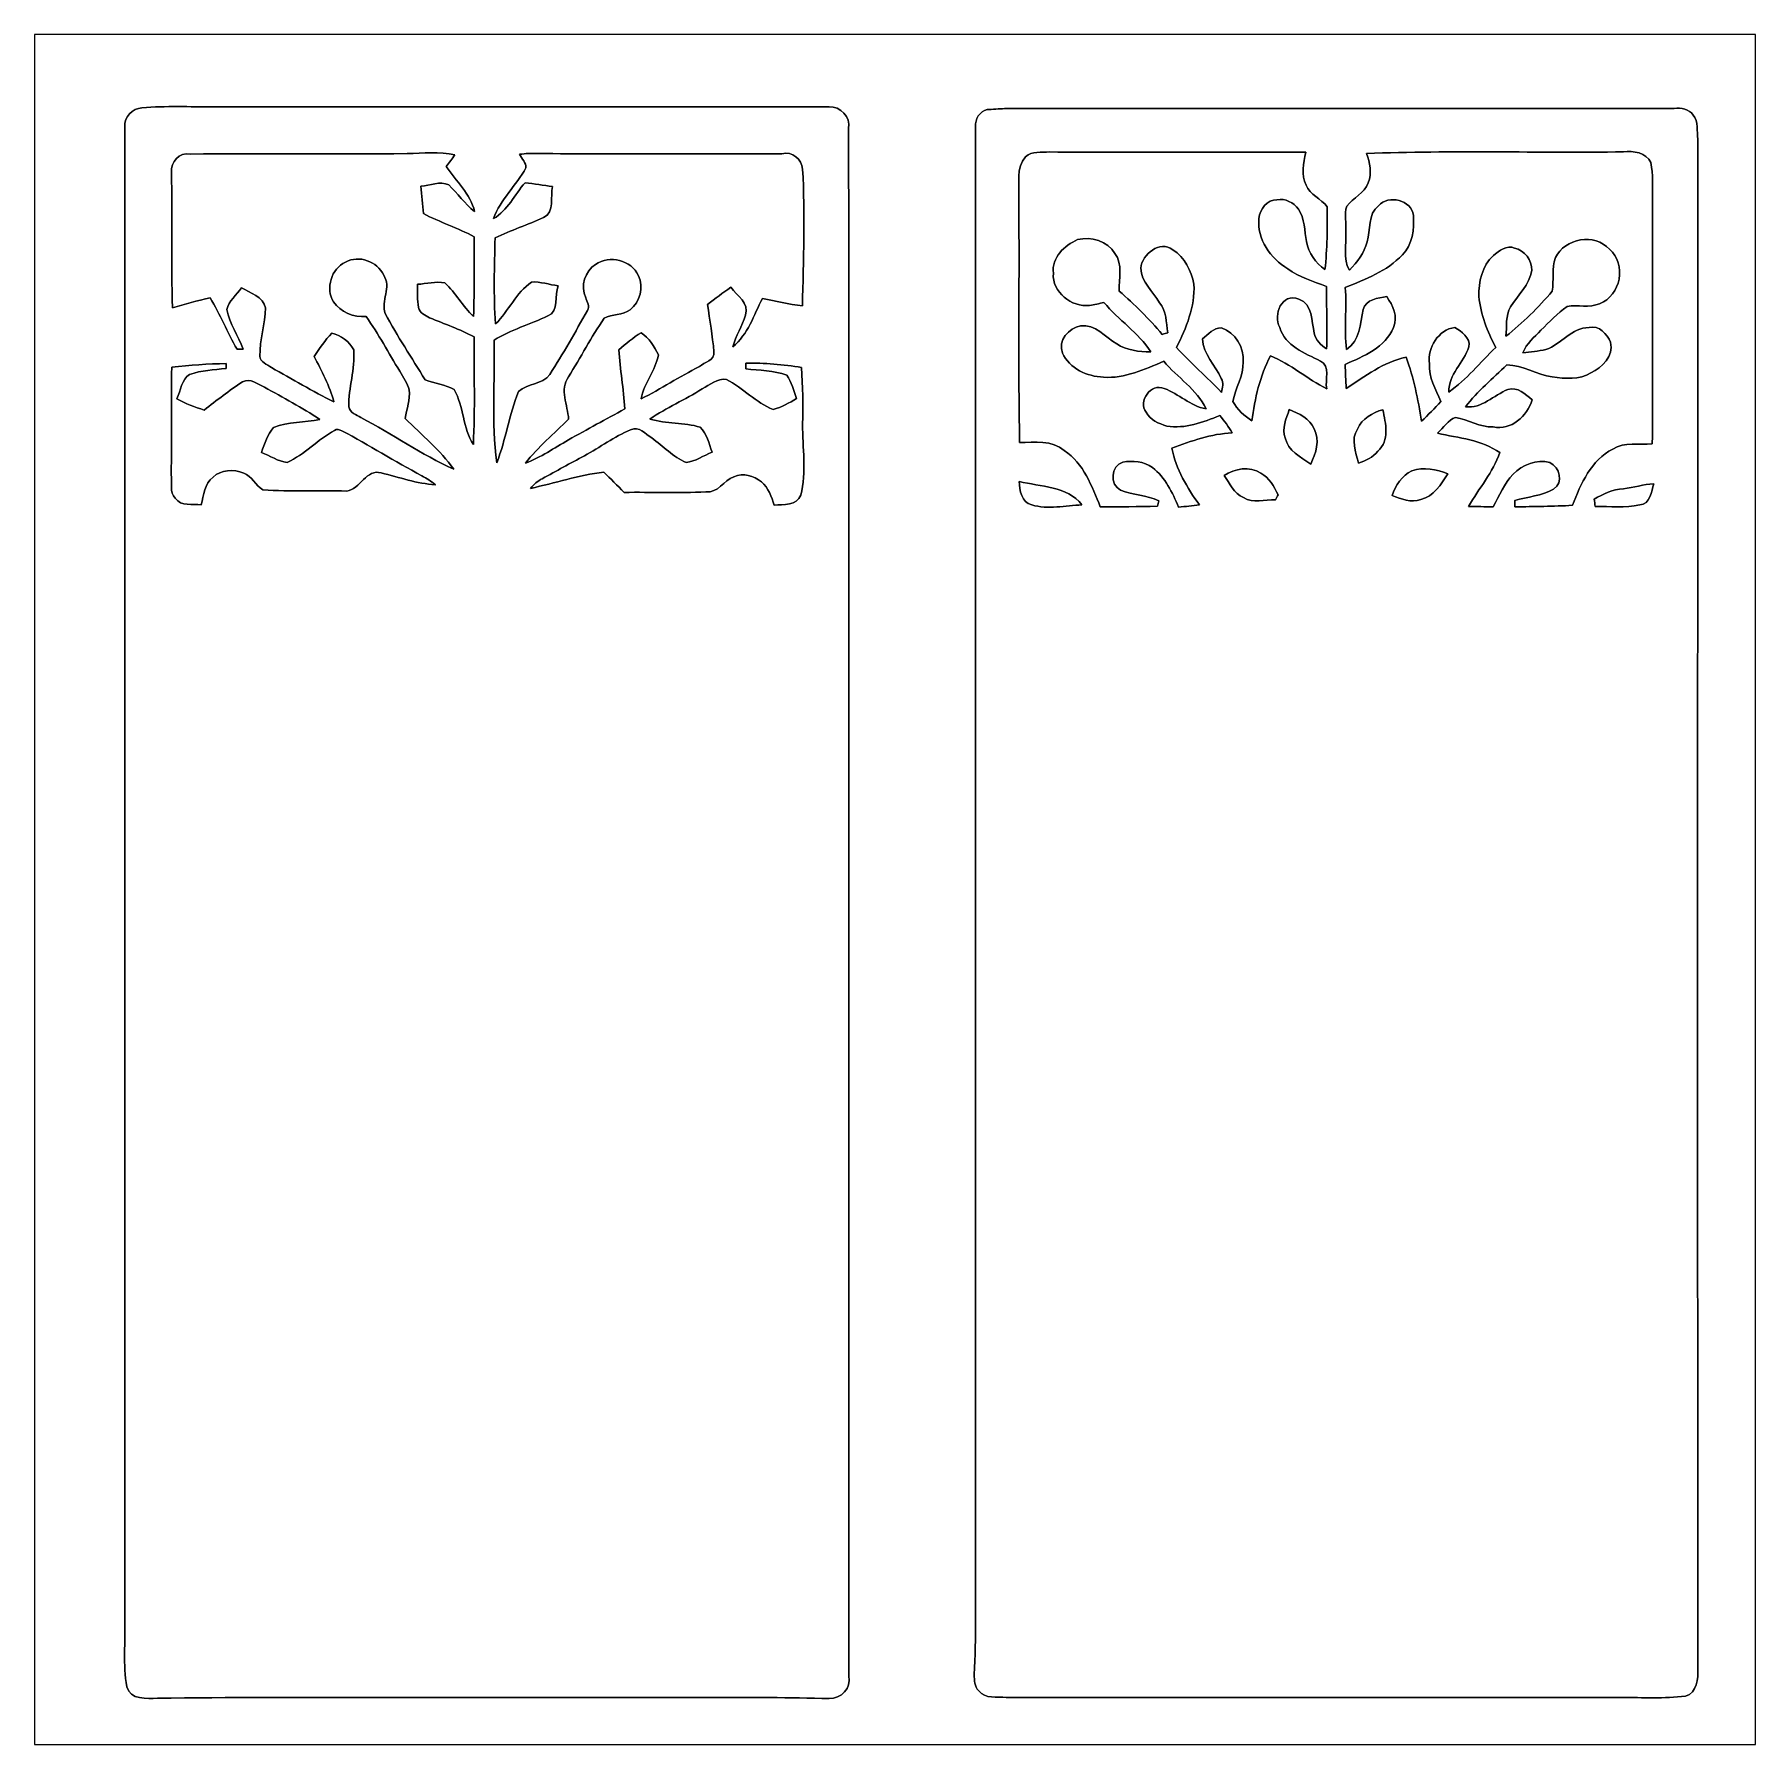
# Model space of a CAD drawing. Header units: centimetres. Extents: x -16.8 to 16.8, y -16.7 to 16.7.
import ezdxf

# ---------------------------------------------------------------- set-up
doc = ezdxf.new("R2010")
doc.units = ezdxf.units.CM
doc.header["$MEASUREMENT"] = 0
doc.layers.add('Layer 1', color=7, linetype='Continuous')

msp = doc.modelspace()

# ---------------------------------------------------------------- linework, layer by layer
at = {"layer": 'Layer 1', "color": 7}
for points, knots in [([(-16.77458, 16.66875), (-16.77458, 16.66875), (16.77458, 16.66875), (16.77458, 16.66875), (16.77458, 16.66875), (16.77458, 16.66875), (16.77458, -16.66875), (16.77458, -16.66875), (16.77458, -16.66875), (16.77458, -16.66875), (-16.77458, -16.66875), (-16.77458, -16.66875), (-16.77458, -16.66875), (-16.77458, -16.66875), (-16.77458, 16.66875), (-16.77458, 16.66875), (-16.77458, 16.66875), (-16.77458, 16.66875), (-16.77458, 16.66875), (-16.77458, 16.66875)], [0, 0, 0, 0, 0.16666667, 0.16666667, 0.16666667, 0.16666667, 0.33333333, 0.33333333, 0.33333333, 0.33333333, 0.5, 0.5, 0.5, 0.5, 0.66666667, 0.66666667, 0.66666667, 0.66666667, 1, 1, 1, 1]), ([(-14.67873, 15.23788), (-14.86359, 15.22483), (-15.02763, 15.06255), (-15.01211, 14.8717), (-15.01211, 14.8717), (-15.00964, 5.16961), (-15.00999, -4.53249), (-15.01211, -14.23458), (-15.01211, -14.23458), (-14.99941, -14.66921), (-15.05197, -15.11265), (-14.97506, -15.54233), (-14.97506, -15.54233), (-14.90028, -15.80162), (-14.58454, -15.77269), (-14.37675, -15.76423), (-14.37675, -15.76423), (-11.55453, -15.73495), (-8.7316, -15.75964), (-5.90903, -15.75153), (-5.90903, -15.75153), (-4.36704, -15.76035), (-2.82434, -15.73001), (-1.2827, -15.77234), (-1.2827, -15.77234), (-1.05481, -15.77728), (-0.84138, -15.5702), (-0.90064, -15.32961), (-0.90064, -15.32961), (-0.90135, -5.27509), (-0.89359, 4.78014), (-0.90452, 14.83466), (-0.90452, 14.83466), (-0.86007, 15.05902), (-1.06856, 15.26822), (-1.28552, 15.2594), (-1.28552, 15.2594), (-5.28426, 15.25658), (-9.28335, 15.25729), (-13.28208, 15.25834), (-13.28208, 15.25834), (-13.7474, 15.25517), (-14.21448, 15.27845), (-14.67873, 15.23788), (-14.67873, 15.23788), (-14.67873, 15.23788), (-14.67873, 15.23788), (-14.67873, 15.23788)], [0, 0, 0, 0, 0.07692308, 0.07692308, 0.07692308, 0.07692308, 0.15384615, 0.15384615, 0.15384615, 0.15384615, 0.23076923, 0.23076923, 0.23076923, 0.23076923, 0.30769231, 0.30769231, 0.30769231, 0.30769231, 0.38461538, 0.38461538, 0.38461538, 0.38461538, 0.46153846, 0.46153846, 0.46153846, 0.46153846, 0.53846154, 0.53846154, 0.53846154, 0.53846154, 0.61538462, 0.61538462, 0.61538462, 0.61538462, 0.69230769, 0.69230769, 0.69230769, 0.69230769, 0.76923077, 0.76923077, 0.76923077, 0.76923077, 0.84615385, 0.84615385, 0.84615385, 0.84615385, 1, 1, 1, 1]), ([(1.79564, 15.20331), (1.64783, 15.17191), (1.56139, 15.01493), (1.56845, 14.8717), (1.56845, 14.8717), (1.57233, 5.16961), (1.56774, -4.53249), (1.57092, -14.23458), (1.57092, -14.23458), (1.57127, -14.59159), (1.55893, -14.94861), (1.54552, -15.30562), (1.54552, -15.30562), (1.54658, -15.41427), (1.55011, -15.53739), (1.6316, -15.62029), (1.6316, -15.62029), (1.75613, -15.78681), (1.99108, -15.73001), (2.16853, -15.75259), (2.16853, -15.75259), (6.16691, -15.75188), (10.16564, -15.74976), (14.16403, -15.75294), (14.16403, -15.75294), (14.57889, -15.748), (14.99729, -15.77622), (15.41074, -15.72577), (15.41074, -15.72577), (15.63299, -15.66122), (15.66192, -15.38005), (15.64852, -15.18814), (15.64852, -15.18814), (15.64252, -5.25074), (15.64675, 4.68665), (15.6464, 14.6237), (15.6464, 14.6237), (15.62594, 14.77962), (15.67074, 14.96801), (15.5575, 15.09748), (15.5575, 15.09748), (15.47671, 15.21389), (15.32184, 15.24459), (15.18885, 15.22377), (15.18885, 15.22377), (10.83698, 15.2213), (6.48476, 15.22201), (2.13325, 15.22342), (2.13325, 15.22342), (2.04893, 15.21848), (1.87995, 15.20825), (1.79564, 15.20331)], [0, 0, 0, 0, 0.07142857, 0.07142857, 0.07142857, 0.07142857, 0.14285714, 0.14285714, 0.14285714, 0.14285714, 0.21428571, 0.21428571, 0.21428571, 0.21428571, 0.28571429, 0.28571429, 0.28571429, 0.28571429, 0.35714286, 0.35714286, 0.35714286, 0.35714286, 0.42857143, 0.42857143, 0.42857143, 0.42857143, 0.5, 0.5, 0.5, 0.5, 0.57142857, 0.57142857, 0.57142857, 0.57142857, 0.64285714, 0.64285714, 0.64285714, 0.64285714, 0.71428571, 0.71428571, 0.71428571, 0.71428571, 0.78571429, 0.78571429, 0.78571429, 0.78571429, 0.85714286, 0.85714286, 0.85714286, 0.85714286, 1, 1, 1, 1]), ([(-9.50666, 14.34747), (-9.19798, 14.34606), (-8.88189, 14.39369), (-8.57709, 14.32207), (-8.57709, 14.32207), (-8.63212, 14.24587), (-8.68962, 14.17108), (-8.74607, 14.09594), (-8.74607, 14.09594), (-8.56015, 13.80737), (-8.27687, 13.56219), (-8.19432, 13.21823), (-8.19432, 13.21823), (-8.38941, 13.36428), (-8.52382, 13.57277), (-8.69915, 13.73787), (-8.69915, 13.73787), (-8.86848, 13.81196), (-9.06321, 13.72694), (-9.23996, 13.7093), (-9.23996, 13.7093), (-9.22796, 13.53114), (-9.20397, 13.35405), (-9.19374, 13.17554), (-9.19374, 13.17554), (-8.86883, 13.01186), (-8.52452, 12.88944), (-8.19997, 12.72505), (-8.19997, 12.72505), (-8.20314, 12.20646), (-8.19256, 11.68717), (-8.2169, 11.16894), (-8.2169, 11.16894), (-8.42257, 11.36967), (-8.56474, 11.63249), (-8.77605, 11.82511), (-8.77605, 11.82511), (-8.95138, 11.8618), (-9.13201, 11.8043), (-9.3091, 11.79865), (-9.3091, 11.79865), (-9.30769, 11.64731), (-9.31298, 11.49526), (-9.28934, 11.34498), (-9.28934, 11.34498), (-9.26747, 11.23879), (-9.15846, 11.19011), (-9.07098, 11.14672), (-9.07098, 11.14672), (-8.78205, 11.0236), (-8.4836, 10.92094), (-8.20561, 10.77278), (-8.20561, 10.77278), (-8.20596, 10.07251), (-8.18374, 9.37119), (-8.21866, 8.67163), (-8.21866, 8.67163), (-8.42645, 8.99795), (-8.40034, 9.41352), (-8.59437, 9.74584), (-8.59437, 9.74584), (-8.76582, 9.84567), (-8.97184, 9.86861), (-9.1567, 9.93493), (-9.1567, 9.93493), (-9.42446, 10.36179), (-9.6968, 10.78689), (-9.93846, 11.22892), (-9.93846, 11.22892), (-10.02524, 11.47092), (-9.80758, 11.74715), (-9.96668, 11.97575), (-9.96668, 11.97575), (-10.08839, 12.24139), (-10.45281, 12.37827), (-10.71033, 12.22904), (-10.71033, 12.22904), (-10.99044, 12.10839), (-11.10015, 11.71081), (-10.94811, 11.45293), (-10.94811, 11.45293), (-10.80347, 11.25926), (-10.5537, 11.14848), (-10.31134, 11.16894), (-10.31134, 11.16894), (-10.0644, 10.83063), (-9.87213, 10.45739), (-9.65306, 10.10109), (-9.65306, 10.10109), (-9.58956, 9.98149), (-9.50172, 9.87037), (-9.46679, 9.73772), (-9.46679, 9.73772), (-9.45339, 9.54864), (-9.51406, 9.36696), (-9.55005, 9.18422), (-9.55005, 9.18422), (-9.2269, 8.86072), (-8.86601, 8.56544), (-8.60002, 8.1915), (-8.60002, 8.1915), (-9.22796, 8.47972), (-9.79805, 8.87836), (-10.41012, 9.19797), (-10.41012, 9.19797), (-10.49796, 9.25301), (-10.62143, 9.29499), (-10.64895, 9.40717), (-10.64895, 9.40717), (-10.65071, 9.77971), (-10.52513, 10.14483), (-10.54841, 10.51772), (-10.54841, 10.51772), (-10.63484, 10.6747), (-10.79959, 10.81158), (-10.97703, 10.84615), (-10.97703, 10.84615), (-11.10933, 10.70857), (-11.21657, 10.54911), (-11.32417, 10.39248), (-11.32417, 10.39248), (-11.17212, 10.10744), (-11.01901, 9.81816), (-10.93752, 9.50348), (-10.93752, 9.50348), (-11.35133, 9.71268), (-11.75032, 9.94904), (-12.15461, 10.17552), (-12.15461, 10.17552), (-12.23927, 10.23479), (-12.37262, 10.27677), (-12.38144, 10.39883), (-12.38144, 10.39883), (-12.38074, 10.71457), (-12.27596, 11.02254), (-12.27279, 11.33828), (-12.27279, 11.33828), (-12.30912, 11.55594), (-12.57794, 11.62685), (-12.74092, 11.73198), (-12.74092, 11.73198), (-12.83159, 11.58946), (-12.98822, 11.47339), (-13.02526, 11.30688), (-13.02526, 11.30688), (-12.96917, 11.03277), (-12.80478, 10.795), (-12.70706, 10.53465), (-12.70706, 10.53465), (-12.73669, 10.53359), (-12.79525, 10.53183), (-12.82453, 10.53112), (-12.82453, 10.53112), (-13.0108, 10.85921), (-13.15473, 11.20987), (-13.34946, 11.53336), (-13.34946, 11.53336), (-13.59747, 11.4808), (-13.83947, 11.40425), (-14.08324, 11.33581), (-14.08324, 11.33581), (-14.11711, 12.21811), (-14.07583, 13.10287), (-14.10511, 13.98552), (-14.10511, 13.98552), (-14.11923, 14.1799), (-13.95236, 14.38204), (-13.74105, 14.33477), (-13.74105, 14.33477), (-12.32994, 14.35806), (-10.91812, 14.32313), (-9.50666, 14.34747)], [0, 0, 0, 0, 0.02272727, 0.02272727, 0.02272727, 0.02272727, 0.04545455, 0.04545455, 0.04545455, 0.04545455, 0.06818182, 0.06818182, 0.06818182, 0.06818182, 0.09090909, 0.09090909, 0.09090909, 0.09090909, 0.11363636, 0.11363636, 0.11363636, 0.11363636, 0.13636364, 0.13636364, 0.13636364, 0.13636364, 0.15909091, 0.15909091, 0.15909091, 0.15909091, 0.18181818, 0.18181818, 0.18181818, 0.18181818, 0.20454545, 0.20454545, 0.20454545, 0.20454545, 0.22727273, 0.22727273, 0.22727273, 0.22727273, 0.25, 0.25, 0.25, 0.25, 0.27272727, 0.27272727, 0.27272727, 0.27272727, 0.29545455, 0.29545455, 0.29545455, 0.29545455, 0.31818182, 0.31818182, 0.31818182, 0.31818182, 0.34090909, 0.34090909, 0.34090909, 0.34090909, 0.36363636, 0.36363636, 0.36363636, 0.36363636, 0.38636364, 0.38636364, 0.38636364, 0.38636364, 0.40909091, 0.40909091, 0.40909091, 0.40909091, 0.43181818, 0.43181818, 0.43181818, 0.43181818, 0.45454545, 0.45454545, 0.45454545, 0.45454545, 0.47727273, 0.47727273, 0.47727273, 0.47727273, 0.5, 0.5, 0.5, 0.5, 0.52272727, 0.52272727, 0.52272727, 0.52272727, 0.54545455, 0.54545455, 0.54545455, 0.54545455, 0.56818182, 0.56818182, 0.56818182, 0.56818182, 0.59090909, 0.59090909, 0.59090909, 0.59090909, 0.61363636, 0.61363636, 0.61363636, 0.61363636, 0.63636364, 0.63636364, 0.63636364, 0.63636364, 0.65909091, 0.65909091, 0.65909091, 0.65909091, 0.68181818, 0.68181818, 0.68181818, 0.68181818, 0.70454545, 0.70454545, 0.70454545, 0.70454545, 0.72727273, 0.72727273, 0.72727273, 0.72727273, 0.75, 0.75, 0.75, 0.75, 0.77272727, 0.77272727, 0.77272727, 0.77272727, 0.79545455, 0.79545455, 0.79545455, 0.79545455, 0.81818182, 0.81818182, 0.81818182, 0.81818182, 0.84090909, 0.84090909, 0.84090909, 0.84090909, 0.86363636, 0.86363636, 0.86363636, 0.86363636, 0.88636364, 0.88636364, 0.88636364, 0.88636364, 0.90909091, 0.90909091, 0.90909091, 0.90909091, 0.93181818, 0.93181818, 0.93181818, 0.93181818, 0.95454545, 0.95454545, 0.95454545, 0.95454545, 1, 1, 1, 1]), ([(-7.31696, 14.3316), (-7.20125, 14.34818), (-7.08519, 14.35312), (-6.96807, 14.34818), (-6.96807, 14.34818), (-5.37986, 14.32948), (-3.79166, 14.34853), (-2.20345, 14.33971), (-2.20345, 14.33971), (-2.00025, 14.39721), (-1.81963, 14.23529), (-1.80164, 14.04373), (-1.80164, 14.04373), (-1.75084, 13.15685), (-1.78506, 12.26714), (-1.80446, 11.3792), (-1.80446, 11.3792), (-2.06939, 11.40178), (-2.32516, 11.47692), (-2.58586, 11.52208), (-2.58586, 11.52208), (-2.75202, 11.19434), (-2.86667, 10.82322), (-3.15877, 10.5791), (-3.15877, 10.5791), (-3.10797, 10.79676), (-2.97462, 10.98268), (-2.91465, 11.19681), (-2.91465, 11.19681), (-2.83457, 11.43247), (-3.07869, 11.5764), (-3.19969, 11.73939), (-3.19969, 11.73939), (-3.35527, 11.63391), (-3.50379, 11.51819), (-3.65478, 11.40636), (-3.65478, 11.40636), (-3.61103, 11.09839), (-3.55671, 10.79147), (-3.52884, 10.48173), (-3.52884, 10.48173), (-3.51508, 10.3191), (-3.71052, 10.27359), (-3.81388, 10.19669), (-3.81388, 10.19669), (-4.19876, 9.99772), (-4.56142, 9.75748), (-4.94983, 9.56522), (-4.94983, 9.56522), (-4.89268, 9.87037), (-4.6676, 10.11626), (-4.61257, 10.42), (-4.61257, 10.42), (-4.68771, 10.58298), (-4.79213, 10.75619), (-4.94983, 10.8518), (-4.94983, 10.8518), (-5.10752, 10.76043), (-5.24228, 10.6359), (-5.38445, 10.52301), (-5.38445, 10.52301), (-5.35834, 10.13742), (-5.2892, 9.75607), (-5.26733, 9.36978), (-5.26733, 9.36978), (-5.63245, 9.16658), (-6.00216, 8.97114), (-6.36411, 8.763), (-6.36411, 8.763), (-6.64245, 8.60813), (-6.90492, 8.42327), (-7.20478, 8.31003), (-7.20478, 8.31003), (-6.95713, 8.62612), (-6.64739, 8.88965), (-6.36129, 9.17011), (-6.36129, 9.17011), (-6.38069, 9.44386), (-6.54156, 9.74125), (-6.36305, 9.9949), (-6.36305, 9.9949), (-6.13163, 10.37484), (-5.91679, 10.76713), (-5.6702, 11.13684), (-5.6702, 11.13684), (-5.51286, 11.21798), (-5.31001, 11.19434), (-5.16008, 11.29983), (-5.16008, 11.29983), (-4.97487, 11.45611), (-4.89091, 11.74397), (-5.00204, 11.96552), (-5.00204, 11.96552), (-5.13327, 12.26891), (-5.57071, 12.3765), (-5.836, 12.18565), (-5.836, 12.18565), (-6.04379, 12.05265), (-6.13375, 11.75985), (-6.02933, 11.53477), (-6.02933, 11.53477), (-6.00322, 11.4554), (-5.94007, 11.36756), (-5.99264, 11.28536), (-5.99264, 11.28536), (-6.23394, 10.86838), (-6.46924, 10.44646), (-6.72853, 10.04006), (-6.72853, 10.04006), (-6.87423, 9.83791), (-7.1695, 9.86578), (-7.33884, 9.70562), (-7.33884, 9.70562), (-7.5184, 9.25689), (-7.58366, 8.769), (-7.76429, 8.31991), (-7.76429, 8.31991), (-7.86553, 9.11296), (-7.79463, 9.91482), (-7.81509, 10.71174), (-7.81509, 10.71174), (-7.48453, 10.90789), (-7.11447, 11.01866), (-6.76769, 11.18023), (-6.76769, 11.18023), (-6.54191, 11.2716), (-6.6354, 11.58522), (-6.56872, 11.76937), (-6.56872, 11.76937), (-6.73947, 11.78701), (-6.91374, 11.8551), (-7.08589, 11.84169), (-7.08589, 11.84169), (-7.38646, 11.63567), (-7.52898, 11.27619), (-7.7851, 11.02501), (-7.7851, 11.02501), (-7.82884, 11.58346), (-7.80838, 12.14367), (-7.79604, 12.70282), (-7.79604, 12.70282), (-7.4863, 12.84746), (-7.16209, 12.95823), (-6.85059, 13.09899), (-6.85059, 13.09899), (-6.62164, 13.19847), (-6.72571, 13.51809), (-6.67456, 13.70436), (-6.67456, 13.70436), (-6.85377, 13.72905), (-7.03298, 13.75304), (-7.21184, 13.77879), (-7.21184, 13.77879), (-7.41292, 13.54526), (-7.5505, 13.23516), (-7.82743, 13.07818), (-7.82743, 13.07818), (-7.69408, 13.45247), (-7.37623, 13.72235), (-7.19596, 14.07054), (-7.19596, 14.07054), (-7.18538, 14.1672), (-7.27639, 14.24764), (-7.31696, 14.3316)], [0, 0, 0, 0, 0.02380952, 0.02380952, 0.02380952, 0.02380952, 0.04761905, 0.04761905, 0.04761905, 0.04761905, 0.07142857, 0.07142857, 0.07142857, 0.07142857, 0.0952381, 0.0952381, 0.0952381, 0.0952381, 0.11904762, 0.11904762, 0.11904762, 0.11904762, 0.14285714, 0.14285714, 0.14285714, 0.14285714, 0.16666667, 0.16666667, 0.16666667, 0.16666667, 0.19047619, 0.19047619, 0.19047619, 0.19047619, 0.21428571, 0.21428571, 0.21428571, 0.21428571, 0.23809524, 0.23809524, 0.23809524, 0.23809524, 0.26190476, 0.26190476, 0.26190476, 0.26190476, 0.28571429, 0.28571429, 0.28571429, 0.28571429, 0.30952381, 0.30952381, 0.30952381, 0.30952381, 0.33333333, 0.33333333, 0.33333333, 0.33333333, 0.35714286, 0.35714286, 0.35714286, 0.35714286, 0.38095238, 0.38095238, 0.38095238, 0.38095238, 0.4047619, 0.4047619, 0.4047619, 0.4047619, 0.42857143, 0.42857143, 0.42857143, 0.42857143, 0.45238095, 0.45238095, 0.45238095, 0.45238095, 0.47619048, 0.47619048, 0.47619048, 0.47619048, 0.5, 0.5, 0.5, 0.5, 0.52380952, 0.52380952, 0.52380952, 0.52380952, 0.54761905, 0.54761905, 0.54761905, 0.54761905, 0.57142857, 0.57142857, 0.57142857, 0.57142857, 0.5952381, 0.5952381, 0.5952381, 0.5952381, 0.61904762, 0.61904762, 0.61904762, 0.61904762, 0.64285714, 0.64285714, 0.64285714, 0.64285714, 0.66666667, 0.66666667, 0.66666667, 0.66666667, 0.69047619, 0.69047619, 0.69047619, 0.69047619, 0.71428571, 0.71428571, 0.71428571, 0.71428571, 0.73809524, 0.73809524, 0.73809524, 0.73809524, 0.76190476, 0.76190476, 0.76190476, 0.76190476, 0.78571429, 0.78571429, 0.78571429, 0.78571429, 0.80952381, 0.80952381, 0.80952381, 0.80952381, 0.83333333, 0.83333333, 0.83333333, 0.83333333, 0.85714286, 0.85714286, 0.85714286, 0.85714286, 0.88095238, 0.88095238, 0.88095238, 0.88095238, 0.9047619, 0.9047619, 0.9047619, 0.9047619, 0.92857143, 0.92857143, 0.92857143, 0.92857143, 0.95238095, 0.95238095, 0.95238095, 0.95238095, 1, 1, 1, 1]), ([(2.54564, 14.28186), (2.66241, 14.41274), (2.86279, 14.35276), (3.01519, 14.37675), (3.01519, 14.37675), (4.67819, 14.37428), (6.34153, 14.37993), (8.00488, 14.37146), (8.00488, 14.37146), (7.96572, 14.16015), (7.90928, 13.93296), (8.01335, 13.7287), (8.01335, 13.7287), (8.09307, 13.5382), (8.30792, 13.46764), (8.42398, 13.3096), (8.42398, 13.3096), (8.43174, 12.90144), (8.42469, 12.49045), (8.38129, 12.0837), (8.38129, 12.0837), (8.20279, 12.21493), (8.05709, 12.40578), (8.02181, 12.62874), (8.02181, 12.62874), (7.97701, 12.8397), (7.99042, 13.07818), (7.86659, 13.2655), (7.86659, 13.2655), (7.76711, 13.38721), (7.60624, 13.4814), (7.44467, 13.44683), (7.44467, 13.44683), (7.25276, 13.44965), (7.11094, 13.26056), (7.09471, 13.08276), (7.09471, 13.08276), (7.04674, 12.67389), (7.32543, 12.30454), (7.6581, 12.09992), (7.6581, 12.09992), (7.88494, 11.93871), (8.15093, 11.85192), (8.40987, 11.75738), (8.40987, 11.75738), (8.40705, 11.35098), (8.43386, 10.94352), (8.41163, 10.53747), (8.41163, 10.53747), (8.30086, 10.61191), (8.19432, 10.70857), (8.1728, 10.84756), (8.1728, 10.84756), (8.11989, 11.07405), (8.1407, 11.41166), (7.87118, 11.50691), (7.87118, 11.50691), (7.5371, 11.6392), (7.36812, 11.2081), (7.49864, 10.95798), (7.49864, 10.95798), (7.60589, 10.59039), (7.98971, 10.4581), (8.29451, 10.30076), (8.29451, 10.30076), (8.49418, 10.20762), (8.37777, 9.93352), (8.41516, 9.7603), (8.41516, 9.7603), (8.03557, 9.9508), (7.71419, 10.24255), (7.31837, 10.40553), (7.31837, 10.40553), (7.10918, 10.01077), (7.01816, 9.57121), (6.95572, 9.13342), (6.95572, 9.13342), (6.81143, 9.23361), (6.66962, 9.35355), (6.58742, 9.51054), (6.58742, 9.51054), (6.6294, 9.77477), (6.79979, 10.00866), (6.78427, 10.28524), (6.78427, 10.28524), (6.81355, 10.56428), (6.63187, 10.86273), (6.36235, 10.94811), (6.36235, 10.94811), (6.2103, 10.95481), (6.10447, 10.81793), (5.99264, 10.73432), (5.99264, 10.73432), (6.01274, 10.43234), (6.23993, 10.22279), (6.36058, 9.9628), (6.36058, 9.9628), (6.41385, 9.87884), (6.37928, 9.78041), (6.36693, 9.69081), (6.36693, 9.69081), (6.0766, 9.98502), (5.76897, 10.26195), (5.48711, 10.56464), (5.48711, 10.56464), (5.67796, 10.94881), (5.84906, 11.3598), (5.82789, 11.79795), (5.82789, 11.79795), (5.77391, 12.0583), (5.64832, 12.3257), (5.41443, 12.46964), (5.41443, 12.46964), (5.16572, 12.66261), (4.81471, 12.38426), (4.79002, 12.11439), (4.79002, 12.11439), (4.79531, 11.84451), (5.03132, 11.66036), (5.15655, 11.43917), (5.15655, 11.43917), (5.29484, 11.27654), (5.28214, 11.05182), (5.31989, 10.85427), (5.31989, 10.85427), (5.2832, 10.84368), (5.24686, 10.8331), (5.21088, 10.82181), (5.21088, 10.82181), (4.95335, 11.12485), (4.66866, 11.40354), (4.37021, 11.66566), (4.37021, 11.66566), (4.35363, 11.90872), (4.44923, 12.19059), (4.2859, 12.40014), (4.2859, 12.40014), (4.14091, 12.64285), (3.82164, 12.73175), (3.55706, 12.67001), (3.55706, 12.67001), (3.30659, 12.55466), (3.04588, 12.31829), (3.08645, 12.01349), (3.08645, 12.01349), (3.05964, 11.6459), (3.44205, 11.34427), (3.7913, 11.3859), (3.7913, 11.3859), (3.88726, 11.39225), (3.97933, 11.42189), (4.07247, 11.44446), (4.07247, 11.44446), (4.35504, 11.10297), (4.74698, 10.85744), (4.98475, 10.47926), (4.98475, 10.47926), (4.75721, 10.4842), (4.51556, 10.50396), (4.324, 10.63978), (4.324, 10.63978), (4.09116, 10.76537), (3.90984, 11.02466), (3.61668, 10.98797), (3.61668, 10.98797), (3.38314, 10.94987), (3.17465, 10.69763), (3.26249, 10.45598), (3.26249, 10.45598), (3.40148, 10.15647), (3.74544, 9.99878), (4.06329, 9.98749), (4.06329, 9.98749), (4.48063, 9.95398), (4.86234, 10.14201), (5.23699, 10.29617), (5.23699, 10.29617), (5.5058, 9.98291), (5.88081, 9.75007), (6.06284, 9.36978), (6.06284, 9.36978), (5.75486, 9.42446), (5.53402, 9.66117), (5.24969, 9.76454), (5.24969, 9.76454), (4.98687, 9.88166), (4.73181, 9.51618), (4.89409, 9.30275), (4.89409, 9.30275), (4.9784, 9.15458), (5.13891, 9.07909), (5.29696, 9.03534), (5.29696, 9.03534), (5.6575, 8.9729), (6.00322, 9.10872), (6.3313, 9.23925), (6.3313, 9.23925), (6.41632, 9.13024), (6.50522, 9.02229), (6.57225, 8.90058), (6.57225, 8.90058), (6.16197, 8.88471), (5.77779, 8.7436), (5.39821, 8.60072), (5.39821, 8.60072), (5.47687, 8.19044), (5.69383, 7.83237), (5.93302, 7.49794), (5.93302, 7.49794), (5.7972, 7.48206), (5.66208, 7.46725), (5.52732, 7.45314), (5.52732, 7.45314), (5.40879, 7.73994), (5.26591, 8.02957), (5.01721, 8.22678), (5.01721, 8.22678), (4.85422, 8.34954), (4.63091, 8.35731), (4.43794, 8.33261), (4.43794, 8.33261), (4.20405, 8.2677), (4.18359, 7.88458), (4.39773, 7.7851), (4.39773, 7.7851), (4.63656, 7.69126), (4.90467, 7.68738), (5.14068, 7.57802), (5.14068, 7.57802), (5.13433, 7.55121), (5.12163, 7.49829), (5.11563, 7.47148), (5.11563, 7.47148), (4.74416, 7.46196), (4.37303, 7.46054), (4.00226, 7.45913), (4.00226, 7.45913), (3.83505, 7.85812), (3.68053, 8.31074), (3.29918, 8.55627), (3.29918, 8.55627), (3.06246, 8.76688), (2.71992, 8.72067), (2.42852, 8.71255), (2.42852, 8.71255), (2.39924, 10.30605), (2.42852, 11.90025), (2.41194, 13.49375), (2.41194, 13.49375), (2.43276, 13.75586), (2.34844, 14.06701), (2.54564, 14.28186)], [0, 0, 0, 0, 0.015625, 0.015625, 0.015625, 0.015625, 0.03125, 0.03125, 0.03125, 0.03125, 0.046875, 0.046875, 0.046875, 0.046875, 0.0625, 0.0625, 0.0625, 0.0625, 0.078125, 0.078125, 0.078125, 0.078125, 0.09375, 0.09375, 0.09375, 0.09375, 0.109375, 0.109375, 0.109375, 0.109375, 0.125, 0.125, 0.125, 0.125, 0.140625, 0.140625, 0.140625, 0.140625, 0.15625, 0.15625, 0.15625, 0.15625, 0.171875, 0.171875, 0.171875, 0.171875, 0.1875, 0.1875, 0.1875, 0.1875, 0.203125, 0.203125, 0.203125, 0.203125, 0.21875, 0.21875, 0.21875, 0.21875, 0.234375, 0.234375, 0.234375, 0.234375, 0.25, 0.25, 0.25, 0.25, 0.265625, 0.265625, 0.265625, 0.265625, 0.28125, 0.28125, 0.28125, 0.28125, 0.296875, 0.296875, 0.296875, 0.296875, 0.3125, 0.3125, 0.3125, 0.3125, 0.328125, 0.328125, 0.328125, 0.328125, 0.34375, 0.34375, 0.34375, 0.34375, 0.359375, 0.359375, 0.359375, 0.359375, 0.375, 0.375, 0.375, 0.375, 0.390625, 0.390625, 0.390625, 0.390625, 0.40625, 0.40625, 0.40625, 0.40625, 0.421875, 0.421875, 0.421875, 0.421875, 0.4375, 0.4375, 0.4375, 0.4375, 0.453125, 0.453125, 0.453125, 0.453125, 0.46875, 0.46875, 0.46875, 0.46875, 0.484375, 0.484375, 0.484375, 0.484375, 0.5, 0.5, 0.5, 0.5, 0.515625, 0.515625, 0.515625, 0.515625, 0.53125, 0.53125, 0.53125, 0.53125, 0.546875, 0.546875, 0.546875, 0.546875, 0.5625, 0.5625, 0.5625, 0.5625, 0.578125, 0.578125, 0.578125, 0.578125, 0.59375, 0.59375, 0.59375, 0.59375, 0.609375, 0.609375, 0.609375, 0.609375, 0.625, 0.625, 0.625, 0.625, 0.640625, 0.640625, 0.640625, 0.640625, 0.65625, 0.65625, 0.65625, 0.65625, 0.671875, 0.671875, 0.671875, 0.671875, 0.6875, 0.6875, 0.6875, 0.6875, 0.703125, 0.703125, 0.703125, 0.703125, 0.71875, 0.71875, 0.71875, 0.71875, 0.734375, 0.734375, 0.734375, 0.734375, 0.75, 0.75, 0.75, 0.75, 0.765625, 0.765625, 0.765625, 0.765625, 0.78125, 0.78125, 0.78125, 0.78125, 0.796875, 0.796875, 0.796875, 0.796875, 0.8125, 0.8125, 0.8125, 0.8125, 0.828125, 0.828125, 0.828125, 0.828125, 0.84375, 0.84375, 0.84375, 0.84375, 0.859375, 0.859375, 0.859375, 0.859375, 0.875, 0.875, 0.875, 0.875, 0.890625, 0.890625, 0.890625, 0.890625, 0.90625, 0.90625, 0.90625, 0.90625, 0.921875, 0.921875, 0.921875, 0.921875, 0.9375, 0.9375, 0.9375, 0.9375, 0.953125, 0.953125, 0.953125, 0.953125, 0.96875, 0.96875, 0.96875, 0.96875, 1, 1, 1, 1]), ([(9.19092, 14.34818), (10.85921, 14.41168), (12.53031, 14.35559), (14.20001, 14.38028), (14.20001, 14.38028), (14.39227, 14.39933), (14.64028, 14.3704), (14.732, 14.17108), (14.732, 14.17108), (14.78033, 13.93931), (14.75987, 13.69519), (14.76798, 13.45847), (14.76798, 13.45847), (14.75811, 11.8678), (14.76834, 10.27747), (14.76163, 8.6868), (14.76163, 8.6868), (14.50269, 8.66422), (14.22294, 8.72878), (13.99011, 8.58661), (13.99011, 8.58661), (13.56677, 8.37142), (13.36992, 7.90892), (13.208, 7.48982), (13.208, 7.48982), (12.83335, 7.46725), (12.45694, 7.46654), (12.08229, 7.45737), (12.08229, 7.45737), (12.08158, 7.48806), (12.08052, 7.54944), (12.07982, 7.58049), (12.07982, 7.58049), (12.32782, 7.66163), (12.6111, 7.66762), (12.83406, 7.80591), (12.83406, 7.80591), (13.04043, 7.92762), (12.954, 8.23736), (12.76562, 8.32097), (12.76562, 8.32097), (12.50597, 8.39682), (12.23081, 8.28005), (12.0463, 8.09731), (12.0463, 8.09731), (11.87697, 7.91245), (11.77749, 7.67856), (11.66248, 7.45878), (11.66248, 7.45878), (11.5002, 7.46231), (11.34039, 7.46442), (11.17953, 7.46831), (11.17953, 7.46831), (11.38061, 7.81756), (11.65648, 8.13153), (11.79089, 8.5157), (11.79089, 8.5157), (11.43917, 8.76265), (10.98515, 8.80533), (10.57487, 8.89282), (10.57487, 8.89282), (10.6874, 8.99901), (10.77736, 9.14682), (10.92764, 9.20397), (10.92764, 9.20397), (11.17529, 9.15741), (11.40037, 9.00889), (11.66072, 9.01806), (11.66072, 9.01806), (12.01244, 8.94151), (12.32606, 9.22655), (12.41707, 9.54758), (12.41707, 9.54758), (12.28302, 9.65447), (12.13944, 9.80405), (11.94717, 9.74725), (11.94717, 9.74725), (11.66918, 9.63789), (11.44517, 9.37013), (11.1185, 9.41176), (11.1185, 9.41176), (11.35874, 9.7095), (11.64766, 9.96879), (11.92847, 10.22703), (11.92847, 10.22703), (12.23786, 10.22315), (12.51021, 10.04217), (12.81218, 9.99067), (12.81218, 9.99067), (13.06124, 9.95645), (13.33959, 9.93457), (13.56536, 10.07075), (13.56536, 10.07075), (13.78726, 10.17834), (14.00634, 10.39566), (13.94989, 10.66765), (13.94989, 10.66765), (13.87334, 10.82428), (13.73293, 11.0049), (13.52938, 10.95304), (13.52938, 10.95304), (13.18789, 10.95834), (12.98716, 10.62814), (12.68695, 10.52724), (12.68695, 10.52724), (12.53843, 10.49337), (12.3892, 10.4708), (12.23751, 10.4648), (12.23751, 10.4648), (12.31053, 10.64331), (12.46223, 10.76748), (12.59134, 10.90366), (12.59134, 10.90366), (12.75433, 11.06558), (12.91731, 11.22962), (13.10146, 11.36791), (13.10146, 11.36791), (13.3096, 11.39719), (13.53502, 11.33546), (13.73399, 11.41942), (13.73399, 11.41942), (14.14745, 11.57429), (14.26774, 12.19129), (13.92837, 12.48198), (13.92837, 12.48198), (13.63662, 12.80336), (13.05913, 12.69541), (12.87145, 12.31829), (12.87145, 12.31829), (12.80583, 12.10486), (12.84252, 11.87909), (12.81289, 11.66213), (12.81289, 11.66213), (12.54054, 11.34357), (12.23539, 11.04618), (11.90766, 10.78371), (11.90766, 10.78371), (11.93024, 10.9728), (11.89214, 11.18694), (12.00009, 11.35662), (12.00009, 11.35662), (12.1472, 11.58416), (12.3638, 11.79266), (12.41354, 12.06923), (12.41354, 12.06923), (12.41566, 12.26855), (12.27561, 12.46117), (12.07699, 12.50456), (12.07699, 12.50456), (11.92671, 12.56665), (11.77396, 12.44812), (11.66566, 12.35816), (11.66566, 12.35816), (11.43952, 12.16272), (11.37602, 11.8431), (11.38167, 11.55841), (11.38167, 11.55841), (11.41448, 11.20846), (11.54853, 10.87649), (11.70905, 10.56675), (11.70905, 10.56675), (11.40636, 10.27536), (11.14319, 9.93846), (10.79535, 9.69786), (10.79535, 9.69786), (10.78865, 10.04464), (11.08146, 10.27183), (11.18729, 10.57804), (11.18729, 10.57804), (11.21939, 10.75267), (11.04124, 10.87967), (10.91353, 10.95693), (10.91353, 10.95693), (10.59074, 10.91142), (10.37555, 10.56358), (10.42, 10.24855), (10.42, 10.24855), (10.3953, 9.98255), (10.54453, 9.75007), (10.63942, 9.51159), (10.63942, 9.51159), (10.51842, 9.38001), (10.39248, 9.25301), (10.26372, 9.12954), (10.26372, 9.12954), (10.19457, 9.55216), (10.11273, 9.97409), (9.96103, 10.3759), (9.96103, 10.3759), (9.52288, 10.281), (9.15952, 10.01007), (8.79722, 9.76348), (8.79722, 9.76348), (8.7824, 9.92117), (8.78276, 10.07921), (8.77217, 10.23691), (8.77217, 10.23691), (9.13306, 10.39248), (9.56063, 10.56569), (9.71656, 10.95657), (9.71656, 10.95657), (9.81146, 11.17212), (9.70033, 11.38167), (9.58674, 11.55982), (9.58674, 11.55982), (9.42552, 11.52737), (9.16905, 11.50796), (9.12777, 11.30371), (9.12777, 11.30371), (9.06992, 11.03313), (9.06321, 10.6934), (8.80145, 10.52618), (8.80145, 10.52618), (8.75453, 10.92694), (8.80604, 11.33263), (8.77782, 11.7348), (8.77782, 11.7348), (9.1754, 11.8932), (9.58674, 12.05265), (9.88942, 12.37086), (9.88942, 12.37086), (10.09297, 12.567), (10.11943, 12.87533), (10.10744, 13.14097), (10.10744, 13.14097), (10.07075, 13.4426), (9.62025, 13.55055), (9.42516, 13.32865), (9.42516, 13.32865), (9.20962, 13.16355), (9.27206, 12.85769), (9.20291, 12.62486), (9.20291, 12.62486), (9.15035, 12.41037), (9.00712, 12.23116), (8.85825, 12.07311), (8.85825, 12.07311), (8.72137, 12.2996), (8.80816, 12.57582), (8.78522, 12.82347), (8.78522, 12.82347), (8.80004, 12.98751), (8.75665, 13.16214), (8.80498, 13.32159), (8.80498, 13.32159), (8.93022, 13.48493), (9.15423, 13.5696), (9.22267, 13.77774), (9.22267, 13.77774), (9.30522, 13.96647), (9.25266, 14.16544), (9.19092, 14.34818)], [0, 0, 0, 0, 0.015625, 0.015625, 0.015625, 0.015625, 0.03125, 0.03125, 0.03125, 0.03125, 0.046875, 0.046875, 0.046875, 0.046875, 0.0625, 0.0625, 0.0625, 0.0625, 0.078125, 0.078125, 0.078125, 0.078125, 0.09375, 0.09375, 0.09375, 0.09375, 0.109375, 0.109375, 0.109375, 0.109375, 0.125, 0.125, 0.125, 0.125, 0.140625, 0.140625, 0.140625, 0.140625, 0.15625, 0.15625, 0.15625, 0.15625, 0.171875, 0.171875, 0.171875, 0.171875, 0.1875, 0.1875, 0.1875, 0.1875, 0.203125, 0.203125, 0.203125, 0.203125, 0.21875, 0.21875, 0.21875, 0.21875, 0.234375, 0.234375, 0.234375, 0.234375, 0.25, 0.25, 0.25, 0.25, 0.265625, 0.265625, 0.265625, 0.265625, 0.28125, 0.28125, 0.28125, 0.28125, 0.296875, 0.296875, 0.296875, 0.296875, 0.3125, 0.3125, 0.3125, 0.3125, 0.328125, 0.328125, 0.328125, 0.328125, 0.34375, 0.34375, 0.34375, 0.34375, 0.359375, 0.359375, 0.359375, 0.359375, 0.375, 0.375, 0.375, 0.375, 0.390625, 0.390625, 0.390625, 0.390625, 0.40625, 0.40625, 0.40625, 0.40625, 0.421875, 0.421875, 0.421875, 0.421875, 0.4375, 0.4375, 0.4375, 0.4375, 0.453125, 0.453125, 0.453125, 0.453125, 0.46875, 0.46875, 0.46875, 0.46875, 0.484375, 0.484375, 0.484375, 0.484375, 0.5, 0.5, 0.5, 0.5, 0.515625, 0.515625, 0.515625, 0.515625, 0.53125, 0.53125, 0.53125, 0.53125, 0.546875, 0.546875, 0.546875, 0.546875, 0.5625, 0.5625, 0.5625, 0.5625, 0.578125, 0.578125, 0.578125, 0.578125, 0.59375, 0.59375, 0.59375, 0.59375, 0.609375, 0.609375, 0.609375, 0.609375, 0.625, 0.625, 0.625, 0.625, 0.640625, 0.640625, 0.640625, 0.640625, 0.65625, 0.65625, 0.65625, 0.65625, 0.671875, 0.671875, 0.671875, 0.671875, 0.6875, 0.6875, 0.6875, 0.6875, 0.703125, 0.703125, 0.703125, 0.703125, 0.71875, 0.71875, 0.71875, 0.71875, 0.734375, 0.734375, 0.734375, 0.734375, 0.75, 0.75, 0.75, 0.75, 0.765625, 0.765625, 0.765625, 0.765625, 0.78125, 0.78125, 0.78125, 0.78125, 0.796875, 0.796875, 0.796875, 0.796875, 0.8125, 0.8125, 0.8125, 0.8125, 0.828125, 0.828125, 0.828125, 0.828125, 0.84375, 0.84375, 0.84375, 0.84375, 0.859375, 0.859375, 0.859375, 0.859375, 0.875, 0.875, 0.875, 0.875, 0.890625, 0.890625, 0.890625, 0.890625, 0.90625, 0.90625, 0.90625, 0.90625, 0.921875, 0.921875, 0.921875, 0.921875, 0.9375, 0.9375, 0.9375, 0.9375, 0.953125, 0.953125, 0.953125, 0.953125, 0.96875, 0.96875, 0.96875, 0.96875, 1, 1, 1, 1]), ([(-14.09771, 10.18152), (-13.74458, 10.22385), (-13.39003, 10.24467), (-13.03479, 10.25243), (-13.03479, 10.25243), (-13.03549, 10.22844), (-13.0369, 10.17976), (-13.03726, 10.15577), (-13.03726, 10.15577), (-13.27644, 10.1346), (-13.52091, 10.11767), (-13.74987, 10.04252), (-13.74987, 10.04252), (-13.90862, 9.94128), (-13.92167, 9.72432), (-13.99822, 9.56486), (-13.99822, 9.56486), (-13.83206, 9.46609), (-13.64862, 9.40188), (-13.46447, 9.34579), (-13.46447, 9.34579), (-13.21964, 9.53347), (-12.97975, 9.72891), (-12.72046, 9.89612), (-12.72046, 9.89612), (-12.56594, 9.97373), (-12.42554, 9.85449), (-12.29219, 9.79382), (-12.29219, 9.79382), (-11.93024, 9.58779), (-11.55841, 9.39553), (-11.21163, 9.16481), (-11.21163, 9.16481), (-11.50973, 9.10096), (-11.82582, 9.11719), (-12.11263, 9.00783), (-12.11263, 9.00783), (-12.23328, 8.8713), (-12.28549, 8.68821), (-12.34969, 8.52064), (-12.34969, 8.52064), (-12.1853, 8.45009), (-12.02478, 8.34849), (-11.84628, 8.32591), (-11.84628, 8.32591), (-11.5062, 8.47831), (-11.25149, 8.77111), (-10.92659, 8.95032), (-10.92659, 8.95032), (-10.88037, 8.98102), (-10.82569, 8.96126), (-10.78018, 8.94009), (-10.78018, 8.94009), (-10.25349, 8.66211), (-9.74901, 8.34425), (-9.22232, 8.06626), (-9.22232, 8.06626), (-9.12848, 8.01652), (-9.04028, 7.95726), (-8.95703, 7.89129), (-8.95703, 7.89129), (-9.32039, 7.90822), (-9.66364, 8.03945), (-10.01466, 8.11989), (-10.01466, 8.11989), (-10.30358, 8.21337), (-10.42705, 7.7978), (-10.68529, 7.7664), (-10.68529, 7.7664), (-11.23068, 7.77875), (-11.77819, 7.75652), (-12.32218, 7.7911), (-12.32218, 7.7911), (-12.46117, 7.88176), (-12.53631, 8.0518), (-12.69436, 8.11883), (-12.69436, 8.11883), (-12.88838, 8.19538), (-13.13709, 8.19115), (-13.29267, 8.03557), (-13.29267, 8.03557), (-13.45883, 7.90963), (-13.47576, 7.68421), (-13.52197, 7.49829), (-13.52197, 7.49829), (-13.68989, 7.52722), (-13.91603, 7.45843), (-14.02997, 7.62635), (-14.02997, 7.62635), (-14.14568, 7.74665), (-14.08465, 7.9435), (-14.11146, 8.09096), (-14.11146, 8.09096), (-14.08677, 8.78769), (-14.11464, 9.48478), (-14.09771, 10.18152)], [0, 0, 0, 0, 0.04, 0.04, 0.04, 0.04, 0.08, 0.08, 0.08, 0.08, 0.12, 0.12, 0.12, 0.12, 0.16, 0.16, 0.16, 0.16, 0.2, 0.2, 0.2, 0.2, 0.24, 0.24, 0.24, 0.24, 0.28, 0.28, 0.28, 0.28, 0.32, 0.32, 0.32, 0.32, 0.36, 0.36, 0.36, 0.36, 0.4, 0.4, 0.4, 0.4, 0.44, 0.44, 0.44, 0.44, 0.48, 0.48, 0.48, 0.48, 0.52, 0.52, 0.52, 0.52, 0.56, 0.56, 0.56, 0.56, 0.6, 0.6, 0.6, 0.6, 0.64, 0.64, 0.64, 0.64, 0.68, 0.68, 0.68, 0.68, 0.72, 0.72, 0.72, 0.72, 0.76, 0.76, 0.76, 0.76, 0.8, 0.8, 0.8, 0.8, 0.84, 0.84, 0.84, 0.84, 0.88, 0.88, 0.88, 0.88, 0.92, 0.92, 0.92, 0.92, 1, 1, 1, 1]), ([(-2.9083, 10.25842), (-2.54388, 10.27324), (-2.18017, 10.22844), (-1.81998, 10.17764), (-1.81998, 10.17764), (-1.79987, 9.80934), (-1.79211, 9.44069), (-1.80023, 9.07203), (-1.80023, 9.07203), (-1.80799, 8.61166), (-1.71909, 8.13929), (-1.8355, 7.68703), (-1.8355, 7.68703), (-1.91629, 7.47642), (-2.17452, 7.51346), (-2.35585, 7.48982), (-2.35585, 7.48982), (-2.40453, 7.65669), (-2.46874, 7.82708), (-2.60033, 7.94738), (-2.60033, 7.94738), (-2.75273, 8.05815), (-2.95839, 8.13329), (-3.14078, 8.04157), (-3.14078, 8.04157), (-3.34222, 7.97489), (-3.44946, 7.72336), (-3.68723, 7.753), (-3.68723, 7.753), (-4.21746, 7.72513), (-4.74839, 7.74806), (-5.27861, 7.741), (-5.27861, 7.741), (-5.41091, 7.87435), (-5.54461, 8.00594), (-5.6769, 8.13858), (-5.6769, 8.13858), (-6.16197, 8.07508), (-6.62905, 7.92198), (-7.10636, 7.81897), (-7.10636, 7.81897), (-7.04215, 7.89552), (-6.9663, 7.96219), (-6.87705, 8.00735), (-6.87705, 8.00735), (-6.60188, 8.15587), (-6.32954, 8.30862), (-6.05367, 8.45573), (-6.05367, 8.45573), (-5.75134, 8.61942), (-5.47299, 8.82721), (-5.15444, 8.95985), (-5.15444, 8.95985), (-4.98299, 9.04311), (-4.87116, 8.87518), (-4.7431, 8.80357), (-4.7431, 8.80357), (-4.51803, 8.64729), (-4.32611, 8.42821), (-4.06964, 8.32167), (-4.06964, 8.32167), (-3.88761, 8.34531), (-3.73204, 8.45714), (-3.56517, 8.52734), (-3.56517, 8.52734), (-3.62691, 8.6928), (-3.6643, 8.884), (-3.79483, 9.00994), (-3.79483, 9.00994), (-4.11198, 9.1119), (-4.45841, 9.07274), (-4.77767, 9.17011), (-4.77767, 9.17011), (-4.45417, 9.39271), (-4.0894, 9.54687), (-3.76026, 9.76066), (-3.76026, 9.76066), (-3.60786, 9.8358), (-3.46569, 9.96879), (-3.28189, 9.94234), (-3.28189, 9.94234), (-2.96263, 9.77547), (-2.71216, 9.49219), (-2.37455, 9.35637), (-2.37455, 9.35637), (-2.2098, 9.39659), (-2.06163, 9.4869), (-1.91735, 9.57333), (-1.91735, 9.57333), (-1.97803, 9.72502), (-2.01401, 9.89118), (-2.10891, 10.02559), (-2.10891, 10.02559), (-2.36185, 10.12049), (-2.64266, 10.12014), (-2.91006, 10.14906), (-2.91006, 10.14906), (-2.90971, 10.17623), (-2.90865, 10.23091), (-2.9083, 10.25842)], [0, 0, 0, 0, 0.03846154, 0.03846154, 0.03846154, 0.03846154, 0.07692308, 0.07692308, 0.07692308, 0.07692308, 0.11538462, 0.11538462, 0.11538462, 0.11538462, 0.15384615, 0.15384615, 0.15384615, 0.15384615, 0.19230769, 0.19230769, 0.19230769, 0.19230769, 0.23076923, 0.23076923, 0.23076923, 0.23076923, 0.26923077, 0.26923077, 0.26923077, 0.26923077, 0.30769231, 0.30769231, 0.30769231, 0.30769231, 0.34615385, 0.34615385, 0.34615385, 0.34615385, 0.38461538, 0.38461538, 0.38461538, 0.38461538, 0.42307692, 0.42307692, 0.42307692, 0.42307692, 0.46153846, 0.46153846, 0.46153846, 0.46153846, 0.5, 0.5, 0.5, 0.5, 0.53846154, 0.53846154, 0.53846154, 0.53846154, 0.57692308, 0.57692308, 0.57692308, 0.57692308, 0.61538462, 0.61538462, 0.61538462, 0.61538462, 0.65384615, 0.65384615, 0.65384615, 0.65384615, 0.69230769, 0.69230769, 0.69230769, 0.69230769, 0.73076923, 0.73076923, 0.73076923, 0.73076923, 0.76923077, 0.76923077, 0.76923077, 0.76923077, 0.80769231, 0.80769231, 0.80769231, 0.80769231, 0.84615385, 0.84615385, 0.84615385, 0.84615385, 0.88461538, 0.88461538, 0.88461538, 0.88461538, 0.92307692, 0.92307692, 0.92307692, 0.92307692, 1, 1, 1, 1]), ([(7.68244, 9.35531), (7.87506, 9.28264), (8.08426, 9.18034), (8.16822, 8.97925), (8.16822, 8.97925), (8.28499, 8.75912), (8.20632, 8.50124), (8.10295, 8.29275), (8.10295, 8.29275), (7.91069, 8.43104), (7.65951, 8.54498), (7.60554, 8.80145), (7.60554, 8.80145), (7.52969, 8.98701), (7.62952, 9.17857), (7.68244, 9.35531)], [0, 0, 0, 0, 0.2, 0.2, 0.2, 0.2, 0.4, 0.4, 0.4, 0.4, 0.6, 0.6, 0.6, 0.6, 1, 1, 1, 1]), ([(9.01524, 8.97678), (9.10731, 9.18351), (9.30487, 9.29428), (9.51089, 9.35355), (9.51089, 9.35355), (9.56345, 9.08509), (9.64706, 8.74959), (9.41211, 8.54463), (9.41211, 8.54463), (9.31827, 8.42257), (9.17363, 8.3626), (9.03429, 8.31003), (9.03429, 8.31003), (8.98631, 8.52452), (8.87624, 8.77429), (9.01524, 8.97678)], [0, 0, 0, 0, 0.2, 0.2, 0.2, 0.2, 0.4, 0.4, 0.4, 0.4, 0.6, 0.6, 0.6, 0.6, 1, 1, 1, 1]), ([(6.41456, 8.07332), (6.62481, 8.20526), (6.91268, 8.25994), (7.1307, 8.11777), (7.1307, 8.11777), (7.29615, 8.0264), (7.38399, 7.85283), (7.47148, 7.69373), (7.47148, 7.69373), (7.45737, 7.67009), (7.42915, 7.62282), (7.41504, 7.59883), (7.41504, 7.59883), (7.20725, 7.5946), (6.98006, 7.52651), (6.79168, 7.6387), (6.79168, 7.6387), (6.60964, 7.72442), (6.52145, 7.91633), (6.41456, 8.07332)], [0, 0, 0, 0, 0.16666667, 0.16666667, 0.16666667, 0.16666667, 0.33333333, 0.33333333, 0.33333333, 0.33333333, 0.5, 0.5, 0.5, 0.5, 0.66666667, 0.66666667, 0.66666667, 0.66666667, 1, 1, 1, 1]), ([(10.07604, 8.16151), (10.30464, 8.24689), (10.55582, 8.18762), (10.7756, 8.10331), (10.7756, 8.10331), (10.63942, 7.90187), (10.50643, 7.65704), (10.24749, 7.60412), (10.24749, 7.60412), (10.05946, 7.52934), (9.86896, 7.62), (9.69222, 7.67856), (9.69222, 7.67856), (9.75783, 7.87717), (9.87989, 8.07191), (10.07604, 8.16151)], [0, 0, 0, 0, 0.2, 0.2, 0.2, 0.2, 0.4, 0.4, 0.4, 0.4, 0.6, 0.6, 0.6, 0.6, 1, 1, 1, 1]), ([(2.42041, 7.9562), (2.8381, 7.84684), (3.35315, 7.87365), (3.64455, 7.49617), (3.64455, 7.49617), (3.3214, 7.48418), (2.98168, 7.40375), (2.66488, 7.49653), (2.66488, 7.49653), (2.46733, 7.55015), (2.42499, 7.77804), (2.42041, 7.9562)], [0, 0, 0, 0, 0.25, 0.25, 0.25, 0.25, 0.5, 0.5, 0.5, 0.5, 1, 1, 1, 1]), ([(14.20001, 7.81297), (14.39898, 7.83343), (14.59089, 7.89799), (14.79127, 7.90892), (14.79127, 7.90892), (14.7387, 7.76429), (14.72706, 7.51064), (14.51645, 7.49759), (14.51645, 7.49759), (14.23176, 7.43656), (13.93825, 7.46866), (13.65003, 7.46831), (13.65003, 7.46831), (13.64227, 7.51522), (13.63521, 7.56214), (13.62816, 7.60871), (13.62816, 7.60871), (13.80596, 7.70749), (13.99081, 7.80627), (14.20001, 7.81297)], [0, 0, 0, 0, 0.16666667, 0.16666667, 0.16666667, 0.16666667, 0.33333333, 0.33333333, 0.33333333, 0.33333333, 0.5, 0.5, 0.5, 0.5, 0.66666667, 0.66666667, 0.66666667, 0.66666667, 1, 1, 1, 1])]:
    msp.add_open_spline(points, degree=3, knots=knots, dxfattribs=at)
at = {"layer": 'Layer 1', "color": 251}
for points, knots in [([(-14.67873, 15.23788), (-14.21448, 15.27845), (-13.7474, 15.25517), (-13.28208, 15.25834), (-13.28208, 15.25834), (-9.28335, 15.25729), (-5.28426, 15.25658), (-1.28552, 15.2594), (-1.28552, 15.2594), (-1.06856, 15.26822), (-0.86007, 15.05902), (-0.90452, 14.83466), (-0.90452, 14.83466), (-0.89359, 4.78014), (-0.90135, -5.27509), (-0.90064, -15.32961), (-0.90064, -15.32961), (-0.84138, -15.5702), (-1.05481, -15.77728), (-1.2827, -15.77234), (-1.2827, -15.77234), (-2.82434, -15.73001), (-4.36704, -15.76035), (-5.90903, -15.75153), (-5.90903, -15.75153), (-8.7316, -15.75964), (-11.55453, -15.73495), (-14.37675, -15.76423), (-14.37675, -15.76423), (-14.58454, -15.77269), (-14.90028, -15.80162), (-14.97506, -15.54233), (-14.97506, -15.54233), (-15.05197, -15.11265), (-14.99941, -14.66921), (-15.01211, -14.23458), (-15.01211, -14.23458), (-15.00999, -4.53249), (-15.00964, 5.16961), (-15.01211, 14.8717), (-15.01211, 14.8717), (-15.02763, 15.06255), (-14.86359, 15.22483), (-14.67873, 15.23788), (-14.67873, 15.23788), (-14.67873, 15.23788), (-14.67873, 15.23788), (-14.67873, 15.23788)], [0, 0, 0, 0, 0.07692308, 0.07692308, 0.07692308, 0.07692308, 0.15384615, 0.15384615, 0.15384615, 0.15384615, 0.23076923, 0.23076923, 0.23076923, 0.23076923, 0.30769231, 0.30769231, 0.30769231, 0.30769231, 0.38461538, 0.38461538, 0.38461538, 0.38461538, 0.46153846, 0.46153846, 0.46153846, 0.46153846, 0.53846154, 0.53846154, 0.53846154, 0.53846154, 0.61538462, 0.61538462, 0.61538462, 0.61538462, 0.69230769, 0.69230769, 0.69230769, 0.69230769, 0.76923077, 0.76923077, 0.76923077, 0.76923077, 0.84615385, 0.84615385, 0.84615385, 0.84615385, 1, 1, 1, 1]), ([(1.79564, 15.20331), (1.87995, 15.20825), (2.04893, 15.21848), (2.13325, 15.22342), (2.13325, 15.22342), (6.48476, 15.22201), (10.83698, 15.2213), (15.18885, 15.22377), (15.18885, 15.22377), (15.32184, 15.24459), (15.47671, 15.21389), (15.5575, 15.09748), (15.5575, 15.09748), (15.67074, 14.96801), (15.62594, 14.77962), (15.6464, 14.6237), (15.6464, 14.6237), (15.64675, 4.68665), (15.64252, -5.25074), (15.64852, -15.18814), (15.64852, -15.18814), (15.66192, -15.38005), (15.63299, -15.66122), (15.41074, -15.72577), (15.41074, -15.72577), (14.99729, -15.77622), (14.57889, -15.748), (14.16403, -15.75294), (14.16403, -15.75294), (10.16564, -15.74976), (6.16691, -15.75188), (2.16853, -15.75259), (2.16853, -15.75259), (1.99108, -15.73001), (1.75613, -15.78681), (1.6316, -15.62029), (1.6316, -15.62029), (1.55011, -15.53739), (1.54658, -15.41427), (1.54552, -15.30562), (1.54552, -15.30562), (1.55893, -14.94861), (1.57127, -14.59159), (1.57092, -14.23458), (1.57092, -14.23458), (1.56774, -4.53249), (1.57233, 5.16961), (1.56845, 14.8717), (1.56845, 14.8717), (1.56139, 15.01493), (1.64783, 15.17191), (1.79564, 15.20331), (1.79564, 15.20331), (1.79564, 15.20331), (1.79564, 15.20331), (1.79564, 15.20331)], [0, 0, 0, 0, 0.06666667, 0.06666667, 0.06666667, 0.06666667, 0.13333333, 0.13333333, 0.13333333, 0.13333333, 0.2, 0.2, 0.2, 0.2, 0.26666667, 0.26666667, 0.26666667, 0.26666667, 0.33333333, 0.33333333, 0.33333333, 0.33333333, 0.4, 0.4, 0.4, 0.4, 0.46666667, 0.46666667, 0.46666667, 0.46666667, 0.53333333, 0.53333333, 0.53333333, 0.53333333, 0.6, 0.6, 0.6, 0.6, 0.66666667, 0.66666667, 0.66666667, 0.66666667, 0.73333333, 0.73333333, 0.73333333, 0.73333333, 0.8, 0.8, 0.8, 0.8, 0.86666667, 0.86666667, 0.86666667, 0.86666667, 1, 1, 1, 1]), ([(-9.50666, 14.34747), (-10.91812, 14.32313), (-12.32994, 14.35806), (-13.74105, 14.33477), (-13.74105, 14.33477), (-13.95236, 14.38204), (-14.11923, 14.1799), (-14.10511, 13.98552), (-14.10511, 13.98552), (-14.07583, 13.10287), (-14.11711, 12.21811), (-14.08324, 11.33581), (-14.08324, 11.33581), (-13.83947, 11.40425), (-13.59747, 11.4808), (-13.34946, 11.53336), (-13.34946, 11.53336), (-13.15473, 11.20987), (-13.0108, 10.85921), (-12.82453, 10.53112), (-12.82453, 10.53112), (-12.79525, 10.53183), (-12.73669, 10.53359), (-12.70706, 10.53465), (-12.70706, 10.53465), (-12.80478, 10.795), (-12.96917, 11.03277), (-13.02526, 11.30688), (-13.02526, 11.30688), (-12.98822, 11.47339), (-12.83159, 11.58946), (-12.74092, 11.73198), (-12.74092, 11.73198), (-12.57794, 11.62685), (-12.30912, 11.55594), (-12.27279, 11.33828), (-12.27279, 11.33828), (-12.27596, 11.02254), (-12.38074, 10.71457), (-12.38144, 10.39883), (-12.38144, 10.39883), (-12.37262, 10.27677), (-12.23927, 10.23479), (-12.15461, 10.17552), (-12.15461, 10.17552), (-11.75032, 9.94904), (-11.35133, 9.71268), (-10.93752, 9.50348), (-10.93752, 9.50348), (-11.01901, 9.81816), (-11.17212, 10.10744), (-11.32417, 10.39248), (-11.32417, 10.39248), (-11.21657, 10.54911), (-11.10933, 10.70857), (-10.97703, 10.84615), (-10.97703, 10.84615), (-10.79959, 10.81158), (-10.63484, 10.6747), (-10.54841, 10.51772), (-10.54841, 10.51772), (-10.52513, 10.14483), (-10.65071, 9.77971), (-10.64895, 9.40717), (-10.64895, 9.40717), (-10.62143, 9.29499), (-10.49796, 9.25301), (-10.41012, 9.19797), (-10.41012, 9.19797), (-9.79805, 8.87836), (-9.22796, 8.47972), (-8.60002, 8.1915), (-8.60002, 8.1915), (-8.86601, 8.56544), (-9.2269, 8.86072), (-9.55005, 9.18422), (-9.55005, 9.18422), (-9.51406, 9.36696), (-9.45339, 9.54864), (-9.46679, 9.73772), (-9.46679, 9.73772), (-9.50172, 9.87037), (-9.58956, 9.98149), (-9.65306, 10.10109), (-9.65306, 10.10109), (-9.87213, 10.45739), (-10.0644, 10.83063), (-10.31134, 11.16894), (-10.31134, 11.16894), (-10.5537, 11.14848), (-10.80347, 11.25926), (-10.94811, 11.45293), (-10.94811, 11.45293), (-11.10015, 11.71081), (-10.99044, 12.10839), (-10.71033, 12.22904), (-10.71033, 12.22904), (-10.45281, 12.37827), (-10.08839, 12.24139), (-9.96668, 11.97575), (-9.96668, 11.97575), (-9.80758, 11.74715), (-10.02524, 11.47092), (-9.93846, 11.22892), (-9.93846, 11.22892), (-9.6968, 10.78689), (-9.42446, 10.36179), (-9.1567, 9.93493), (-9.1567, 9.93493), (-8.97184, 9.86861), (-8.76582, 9.84567), (-8.59437, 9.74584), (-8.59437, 9.74584), (-8.40034, 9.41352), (-8.42645, 8.99795), (-8.21866, 8.67163), (-8.21866, 8.67163), (-8.18374, 9.37119), (-8.20596, 10.07251), (-8.20561, 10.77278), (-8.20561, 10.77278), (-8.4836, 10.92094), (-8.78205, 11.0236), (-9.07098, 11.14672), (-9.07098, 11.14672), (-9.15846, 11.19011), (-9.26747, 11.23879), (-9.28934, 11.34498), (-9.28934, 11.34498), (-9.31298, 11.49526), (-9.30769, 11.64731), (-9.3091, 11.79865), (-9.3091, 11.79865), (-9.13201, 11.8043), (-8.95138, 11.8618), (-8.77605, 11.82511), (-8.77605, 11.82511), (-8.56474, 11.63249), (-8.42257, 11.36967), (-8.2169, 11.16894), (-8.2169, 11.16894), (-8.19256, 11.68717), (-8.20314, 12.20646), (-8.19997, 12.72505), (-8.19997, 12.72505), (-8.52452, 12.88944), (-8.86883, 13.01186), (-9.19374, 13.17554), (-9.19374, 13.17554), (-9.20397, 13.35405), (-9.22796, 13.53114), (-9.23996, 13.7093), (-9.23996, 13.7093), (-9.06321, 13.72694), (-8.86848, 13.81196), (-8.69915, 13.73787), (-8.69915, 13.73787), (-8.52382, 13.57277), (-8.38941, 13.36428), (-8.19432, 13.21823), (-8.19432, 13.21823), (-8.27687, 13.56219), (-8.56015, 13.80737), (-8.74607, 14.09594), (-8.74607, 14.09594), (-8.68962, 14.17108), (-8.63212, 14.24587), (-8.57709, 14.32207), (-8.57709, 14.32207), (-8.88189, 14.39369), (-9.19798, 14.34606), (-9.50666, 14.34747), (-9.50666, 14.34747), (-9.50666, 14.34747), (-9.50666, 14.34747), (-9.50666, 14.34747)], [0, 0, 0, 0, 0.02222222, 0.02222222, 0.02222222, 0.02222222, 0.04444444, 0.04444444, 0.04444444, 0.04444444, 0.06666667, 0.06666667, 0.06666667, 0.06666667, 0.08888889, 0.08888889, 0.08888889, 0.08888889, 0.11111111, 0.11111111, 0.11111111, 0.11111111, 0.13333333, 0.13333333, 0.13333333, 0.13333333, 0.15555556, 0.15555556, 0.15555556, 0.15555556, 0.17777778, 0.17777778, 0.17777778, 0.17777778, 0.2, 0.2, 0.2, 0.2, 0.22222222, 0.22222222, 0.22222222, 0.22222222, 0.24444444, 0.24444444, 0.24444444, 0.24444444, 0.26666667, 0.26666667, 0.26666667, 0.26666667, 0.28888889, 0.28888889, 0.28888889, 0.28888889, 0.31111111, 0.31111111, 0.31111111, 0.31111111, 0.33333333, 0.33333333, 0.33333333, 0.33333333, 0.35555556, 0.35555556, 0.35555556, 0.35555556, 0.37777778, 0.37777778, 0.37777778, 0.37777778, 0.4, 0.4, 0.4, 0.4, 0.42222222, 0.42222222, 0.42222222, 0.42222222, 0.44444444, 0.44444444, 0.44444444, 0.44444444, 0.46666667, 0.46666667, 0.46666667, 0.46666667, 0.48888889, 0.48888889, 0.48888889, 0.48888889, 0.51111111, 0.51111111, 0.51111111, 0.51111111, 0.53333333, 0.53333333, 0.53333333, 0.53333333, 0.55555556, 0.55555556, 0.55555556, 0.55555556, 0.57777778, 0.57777778, 0.57777778, 0.57777778, 0.6, 0.6, 0.6, 0.6, 0.62222222, 0.62222222, 0.62222222, 0.62222222, 0.64444444, 0.64444444, 0.64444444, 0.64444444, 0.66666667, 0.66666667, 0.66666667, 0.66666667, 0.68888889, 0.68888889, 0.68888889, 0.68888889, 0.71111111, 0.71111111, 0.71111111, 0.71111111, 0.73333333, 0.73333333, 0.73333333, 0.73333333, 0.75555556, 0.75555556, 0.75555556, 0.75555556, 0.77777778, 0.77777778, 0.77777778, 0.77777778, 0.8, 0.8, 0.8, 0.8, 0.82222222, 0.82222222, 0.82222222, 0.82222222, 0.84444444, 0.84444444, 0.84444444, 0.84444444, 0.86666667, 0.86666667, 0.86666667, 0.86666667, 0.88888889, 0.88888889, 0.88888889, 0.88888889, 0.91111111, 0.91111111, 0.91111111, 0.91111111, 0.93333333, 0.93333333, 0.93333333, 0.93333333, 0.95555556, 0.95555556, 0.95555556, 0.95555556, 1, 1, 1, 1]), ([(-7.31696, 14.3316), (-7.27639, 14.24764), (-7.18538, 14.1672), (-7.19596, 14.07054), (-7.19596, 14.07054), (-7.37623, 13.72235), (-7.69408, 13.45247), (-7.82743, 13.07818), (-7.82743, 13.07818), (-7.5505, 13.23516), (-7.41292, 13.54526), (-7.21184, 13.77879), (-7.21184, 13.77879), (-7.03298, 13.75304), (-6.85377, 13.72905), (-6.67456, 13.70436), (-6.67456, 13.70436), (-6.72571, 13.51809), (-6.62164, 13.19847), (-6.85059, 13.09899), (-6.85059, 13.09899), (-7.16209, 12.95823), (-7.4863, 12.84746), (-7.79604, 12.70282), (-7.79604, 12.70282), (-7.80838, 12.14367), (-7.82884, 11.58346), (-7.7851, 11.02501), (-7.7851, 11.02501), (-7.52898, 11.27619), (-7.38646, 11.63567), (-7.08589, 11.84169), (-7.08589, 11.84169), (-6.91374, 11.8551), (-6.73947, 11.78701), (-6.56872, 11.76937), (-6.56872, 11.76937), (-6.6354, 11.58522), (-6.54191, 11.2716), (-6.76769, 11.18023), (-6.76769, 11.18023), (-7.11447, 11.01866), (-7.48453, 10.90789), (-7.81509, 10.71174), (-7.81509, 10.71174), (-7.79463, 9.91482), (-7.86553, 9.11296), (-7.76429, 8.31991), (-7.76429, 8.31991), (-7.58366, 8.769), (-7.5184, 9.25689), (-7.33884, 9.70562), (-7.33884, 9.70562), (-7.1695, 9.86578), (-6.87423, 9.83791), (-6.72853, 10.04006), (-6.72853, 10.04006), (-6.46924, 10.44646), (-6.23394, 10.86838), (-5.99264, 11.28536), (-5.99264, 11.28536), (-5.94007, 11.36756), (-6.00322, 11.4554), (-6.02933, 11.53477), (-6.02933, 11.53477), (-6.13375, 11.75985), (-6.04379, 12.05265), (-5.836, 12.18565), (-5.836, 12.18565), (-5.57071, 12.3765), (-5.13327, 12.26891), (-5.00204, 11.96552), (-5.00204, 11.96552), (-4.89091, 11.74397), (-4.97487, 11.45611), (-5.16008, 11.29983), (-5.16008, 11.29983), (-5.31001, 11.19434), (-5.51286, 11.21798), (-5.6702, 11.13684), (-5.6702, 11.13684), (-5.91679, 10.76713), (-6.13163, 10.37484), (-6.36305, 9.9949), (-6.36305, 9.9949), (-6.54156, 9.74125), (-6.38069, 9.44386), (-6.36129, 9.17011), (-6.36129, 9.17011), (-6.64739, 8.88965), (-6.95713, 8.62612), (-7.20478, 8.31003), (-7.20478, 8.31003), (-6.90492, 8.42327), (-6.64245, 8.60813), (-6.36411, 8.763), (-6.36411, 8.763), (-6.00216, 8.97114), (-5.63245, 9.16658), (-5.26733, 9.36978), (-5.26733, 9.36978), (-5.2892, 9.75607), (-5.35834, 10.13742), (-5.38445, 10.52301), (-5.38445, 10.52301), (-5.24228, 10.6359), (-5.10752, 10.76043), (-4.94983, 10.8518), (-4.94983, 10.8518), (-4.79213, 10.75619), (-4.68771, 10.58298), (-4.61257, 10.42), (-4.61257, 10.42), (-4.6676, 10.11626), (-4.89268, 9.87037), (-4.94983, 9.56522), (-4.94983, 9.56522), (-4.56142, 9.75748), (-4.19876, 9.99772), (-3.81388, 10.19669), (-3.81388, 10.19669), (-3.71052, 10.27359), (-3.51508, 10.3191), (-3.52884, 10.48173), (-3.52884, 10.48173), (-3.55671, 10.79147), (-3.61103, 11.09839), (-3.65478, 11.40636), (-3.65478, 11.40636), (-3.50379, 11.51819), (-3.35527, 11.63391), (-3.19969, 11.73939), (-3.19969, 11.73939), (-3.07869, 11.5764), (-2.83457, 11.43247), (-2.91465, 11.19681), (-2.91465, 11.19681), (-2.97462, 10.98268), (-3.10797, 10.79676), (-3.15877, 10.5791), (-3.15877, 10.5791), (-2.86667, 10.82322), (-2.75202, 11.19434), (-2.58586, 11.52208), (-2.58586, 11.52208), (-2.32516, 11.47692), (-2.06939, 11.40178), (-1.80446, 11.3792), (-1.80446, 11.3792), (-1.78506, 12.26714), (-1.75084, 13.15685), (-1.80164, 14.04373), (-1.80164, 14.04373), (-1.81963, 14.23529), (-2.00025, 14.39721), (-2.20345, 14.33971), (-2.20345, 14.33971), (-3.79166, 14.34853), (-5.37986, 14.32948), (-6.96807, 14.34818), (-6.96807, 14.34818), (-7.08519, 14.35312), (-7.20125, 14.34818), (-7.31696, 14.3316), (-7.31696, 14.3316), (-7.31696, 14.3316), (-7.31696, 14.3316), (-7.31696, 14.3316)], [0, 0, 0, 0, 0.02325581, 0.02325581, 0.02325581, 0.02325581, 0.04651163, 0.04651163, 0.04651163, 0.04651163, 0.06976744, 0.06976744, 0.06976744, 0.06976744, 0.09302326, 0.09302326, 0.09302326, 0.09302326, 0.11627907, 0.11627907, 0.11627907, 0.11627907, 0.13953488, 0.13953488, 0.13953488, 0.13953488, 0.1627907, 0.1627907, 0.1627907, 0.1627907, 0.18604651, 0.18604651, 0.18604651, 0.18604651, 0.20930233, 0.20930233, 0.20930233, 0.20930233, 0.23255814, 0.23255814, 0.23255814, 0.23255814, 0.25581395, 0.25581395, 0.25581395, 0.25581395, 0.27906977, 0.27906977, 0.27906977, 0.27906977, 0.30232558, 0.30232558, 0.30232558, 0.30232558, 0.3255814, 0.3255814, 0.3255814, 0.3255814, 0.34883721, 0.34883721, 0.34883721, 0.34883721, 0.37209302, 0.37209302, 0.37209302, 0.37209302, 0.39534884, 0.39534884, 0.39534884, 0.39534884, 0.41860465, 0.41860465, 0.41860465, 0.41860465, 0.44186047, 0.44186047, 0.44186047, 0.44186047, 0.46511628, 0.46511628, 0.46511628, 0.46511628, 0.48837209, 0.48837209, 0.48837209, 0.48837209, 0.51162791, 0.51162791, 0.51162791, 0.51162791, 0.53488372, 0.53488372, 0.53488372, 0.53488372, 0.55813953, 0.55813953, 0.55813953, 0.55813953, 0.58139535, 0.58139535, 0.58139535, 0.58139535, 0.60465116, 0.60465116, 0.60465116, 0.60465116, 0.62790698, 0.62790698, 0.62790698, 0.62790698, 0.65116279, 0.65116279, 0.65116279, 0.65116279, 0.6744186, 0.6744186, 0.6744186, 0.6744186, 0.69767442, 0.69767442, 0.69767442, 0.69767442, 0.72093023, 0.72093023, 0.72093023, 0.72093023, 0.74418605, 0.74418605, 0.74418605, 0.74418605, 0.76744186, 0.76744186, 0.76744186, 0.76744186, 0.79069767, 0.79069767, 0.79069767, 0.79069767, 0.81395349, 0.81395349, 0.81395349, 0.81395349, 0.8372093, 0.8372093, 0.8372093, 0.8372093, 0.86046512, 0.86046512, 0.86046512, 0.86046512, 0.88372093, 0.88372093, 0.88372093, 0.88372093, 0.90697674, 0.90697674, 0.90697674, 0.90697674, 0.93023256, 0.93023256, 0.93023256, 0.93023256, 0.95348837, 0.95348837, 0.95348837, 0.95348837, 1, 1, 1, 1]), ([(2.54564, 14.28186), (2.34844, 14.06701), (2.43276, 13.75586), (2.41194, 13.49375), (2.41194, 13.49375), (2.42852, 11.90025), (2.39924, 10.30605), (2.42852, 8.71255), (2.42852, 8.71255), (2.71992, 8.72067), (3.06246, 8.76688), (3.29918, 8.55627), (3.29918, 8.55627), (3.68053, 8.31074), (3.83505, 7.85812), (4.00226, 7.45913), (4.00226, 7.45913), (4.37303, 7.46054), (4.74416, 7.46196), (5.11563, 7.47148), (5.11563, 7.47148), (5.12163, 7.49829), (5.13433, 7.55121), (5.14068, 7.57802), (5.14068, 7.57802), (4.90467, 7.68738), (4.63656, 7.69126), (4.39773, 7.7851), (4.39773, 7.7851), (4.18359, 7.88458), (4.20405, 8.2677), (4.43794, 8.33261), (4.43794, 8.33261), (4.63091, 8.35731), (4.85422, 8.34954), (5.01721, 8.22678), (5.01721, 8.22678), (5.26591, 8.02957), (5.40879, 7.73994), (5.52732, 7.45314), (5.52732, 7.45314), (5.66208, 7.46725), (5.7972, 7.48206), (5.93302, 7.49794), (5.93302, 7.49794), (5.69383, 7.83237), (5.47687, 8.19044), (5.39821, 8.60072), (5.39821, 8.60072), (5.77779, 8.7436), (6.16197, 8.88471), (6.57225, 8.90058), (6.57225, 8.90058), (6.50522, 9.02229), (6.41632, 9.13024), (6.3313, 9.23925), (6.3313, 9.23925), (6.00322, 9.10872), (5.6575, 8.9729), (5.29696, 9.03534), (5.29696, 9.03534), (5.13891, 9.07909), (4.9784, 9.15458), (4.89409, 9.30275), (4.89409, 9.30275), (4.73181, 9.51618), (4.98687, 9.88166), (5.24969, 9.76454), (5.24969, 9.76454), (5.53402, 9.66117), (5.75486, 9.42446), (6.06284, 9.36978), (6.06284, 9.36978), (5.88081, 9.75007), (5.5058, 9.98291), (5.23699, 10.29617), (5.23699, 10.29617), (4.86234, 10.14201), (4.48063, 9.95398), (4.06329, 9.98749), (4.06329, 9.98749), (3.74544, 9.99878), (3.40148, 10.15647), (3.26249, 10.45598), (3.26249, 10.45598), (3.17465, 10.69763), (3.38314, 10.94987), (3.61668, 10.98797), (3.61668, 10.98797), (3.90984, 11.02466), (4.09116, 10.76537), (4.324, 10.63978), (4.324, 10.63978), (4.51556, 10.50396), (4.75721, 10.4842), (4.98475, 10.47926), (4.98475, 10.47926), (4.74698, 10.85744), (4.35504, 11.10297), (4.07247, 11.44446), (4.07247, 11.44446), (3.97933, 11.42189), (3.88726, 11.39225), (3.7913, 11.3859), (3.7913, 11.3859), (3.44205, 11.34427), (3.05964, 11.6459), (3.08645, 12.01349), (3.08645, 12.01349), (3.04588, 12.31829), (3.30659, 12.55466), (3.55706, 12.67001), (3.55706, 12.67001), (3.82164, 12.73175), (4.14091, 12.64285), (4.2859, 12.40014), (4.2859, 12.40014), (4.44923, 12.19059), (4.35363, 11.90872), (4.37021, 11.66566), (4.37021, 11.66566), (4.66866, 11.40354), (4.95335, 11.12485), (5.21088, 10.82181), (5.21088, 10.82181), (5.24686, 10.8331), (5.2832, 10.84368), (5.31989, 10.85427), (5.31989, 10.85427), (5.28214, 11.05182), (5.29484, 11.27654), (5.15655, 11.43917), (5.15655, 11.43917), (5.03132, 11.66036), (4.79531, 11.84451), (4.79002, 12.11439), (4.79002, 12.11439), (4.81471, 12.38426), (5.16572, 12.66261), (5.41443, 12.46964), (5.41443, 12.46964), (5.64832, 12.3257), (5.77391, 12.0583), (5.82789, 11.79795), (5.82789, 11.79795), (5.84906, 11.3598), (5.67796, 10.94881), (5.48711, 10.56464), (5.48711, 10.56464), (5.76897, 10.26195), (6.0766, 9.98502), (6.36693, 9.69081), (6.36693, 9.69081), (6.37928, 9.78041), (6.41385, 9.87884), (6.36058, 9.9628), (6.36058, 9.9628), (6.23993, 10.22279), (6.01274, 10.43234), (5.99264, 10.73432), (5.99264, 10.73432), (6.10447, 10.81793), (6.2103, 10.95481), (6.36235, 10.94811), (6.36235, 10.94811), (6.63187, 10.86273), (6.81355, 10.56428), (6.78427, 10.28524), (6.78427, 10.28524), (6.79979, 10.00866), (6.6294, 9.77477), (6.58742, 9.51054), (6.58742, 9.51054), (6.66962, 9.35355), (6.81143, 9.23361), (6.95572, 9.13342), (6.95572, 9.13342), (7.01816, 9.57121), (7.10918, 10.01077), (7.31837, 10.40553), (7.31837, 10.40553), (7.71419, 10.24255), (8.03557, 9.9508), (8.41516, 9.7603), (8.41516, 9.7603), (8.37777, 9.93352), (8.49418, 10.20762), (8.29451, 10.30076), (8.29451, 10.30076), (7.98971, 10.4581), (7.60589, 10.59039), (7.49864, 10.95798), (7.49864, 10.95798), (7.36812, 11.2081), (7.5371, 11.6392), (7.87118, 11.50691), (7.87118, 11.50691), (8.1407, 11.41166), (8.11989, 11.07405), (8.1728, 10.84756), (8.1728, 10.84756), (8.19432, 10.70857), (8.30086, 10.61191), (8.41163, 10.53747), (8.41163, 10.53747), (8.43386, 10.94352), (8.40705, 11.35098), (8.40987, 11.75738), (8.40987, 11.75738), (8.15093, 11.85192), (7.88494, 11.93871), (7.6581, 12.09992), (7.6581, 12.09992), (7.32543, 12.30454), (7.04674, 12.67389), (7.09471, 13.08276), (7.09471, 13.08276), (7.11094, 13.26056), (7.25276, 13.44965), (7.44467, 13.44683), (7.44467, 13.44683), (7.60624, 13.4814), (7.76711, 13.38721), (7.86659, 13.2655), (7.86659, 13.2655), (7.99042, 13.07818), (7.97701, 12.8397), (8.02181, 12.62874), (8.02181, 12.62874), (8.05709, 12.40578), (8.20279, 12.21493), (8.38129, 12.0837), (8.38129, 12.0837), (8.42469, 12.49045), (8.43174, 12.90144), (8.42398, 13.3096), (8.42398, 13.3096), (8.30792, 13.46764), (8.09307, 13.5382), (8.01335, 13.7287), (8.01335, 13.7287), (7.90928, 13.93296), (7.96572, 14.16015), (8.00488, 14.37146), (8.00488, 14.37146), (6.34153, 14.37993), (4.67819, 14.37428), (3.01519, 14.37675), (3.01519, 14.37675), (2.86279, 14.35276), (2.66241, 14.41274), (2.54564, 14.28186), (2.54564, 14.28186), (2.54564, 14.28186), (2.54564, 14.28186), (2.54564, 14.28186)], [0, 0, 0, 0, 0.01538462, 0.01538462, 0.01538462, 0.01538462, 0.03076923, 0.03076923, 0.03076923, 0.03076923, 0.04615385, 0.04615385, 0.04615385, 0.04615385, 0.06153846, 0.06153846, 0.06153846, 0.06153846, 0.07692308, 0.07692308, 0.07692308, 0.07692308, 0.09230769, 0.09230769, 0.09230769, 0.09230769, 0.10769231, 0.10769231, 0.10769231, 0.10769231, 0.12307692, 0.12307692, 0.12307692, 0.12307692, 0.13846154, 0.13846154, 0.13846154, 0.13846154, 0.15384615, 0.15384615, 0.15384615, 0.15384615, 0.16923077, 0.16923077, 0.16923077, 0.16923077, 0.18461538, 0.18461538, 0.18461538, 0.18461538, 0.2, 0.2, 0.2, 0.2, 0.21538462, 0.21538462, 0.21538462, 0.21538462, 0.23076923, 0.23076923, 0.23076923, 0.23076923, 0.24615385, 0.24615385, 0.24615385, 0.24615385, 0.26153846, 0.26153846, 0.26153846, 0.26153846, 0.27692308, 0.27692308, 0.27692308, 0.27692308, 0.29230769, 0.29230769, 0.29230769, 0.29230769, 0.30769231, 0.30769231, 0.30769231, 0.30769231, 0.32307692, 0.32307692, 0.32307692, 0.32307692, 0.33846154, 0.33846154, 0.33846154, 0.33846154, 0.35384615, 0.35384615, 0.35384615, 0.35384615, 0.36923077, 0.36923077, 0.36923077, 0.36923077, 0.38461538, 0.38461538, 0.38461538, 0.38461538, 0.4, 0.4, 0.4, 0.4, 0.41538462, 0.41538462, 0.41538462, 0.41538462, 0.43076923, 0.43076923, 0.43076923, 0.43076923, 0.44615385, 0.44615385, 0.44615385, 0.44615385, 0.46153846, 0.46153846, 0.46153846, 0.46153846, 0.47692308, 0.47692308, 0.47692308, 0.47692308, 0.49230769, 0.49230769, 0.49230769, 0.49230769, 0.50769231, 0.50769231, 0.50769231, 0.50769231, 0.52307692, 0.52307692, 0.52307692, 0.52307692, 0.53846154, 0.53846154, 0.53846154, 0.53846154, 0.55384615, 0.55384615, 0.55384615, 0.55384615, 0.56923077, 0.56923077, 0.56923077, 0.56923077, 0.58461538, 0.58461538, 0.58461538, 0.58461538, 0.6, 0.6, 0.6, 0.6, 0.61538462, 0.61538462, 0.61538462, 0.61538462, 0.63076923, 0.63076923, 0.63076923, 0.63076923, 0.64615385, 0.64615385, 0.64615385, 0.64615385, 0.66153846, 0.66153846, 0.66153846, 0.66153846, 0.67692308, 0.67692308, 0.67692308, 0.67692308, 0.69230769, 0.69230769, 0.69230769, 0.69230769, 0.70769231, 0.70769231, 0.70769231, 0.70769231, 0.72307692, 0.72307692, 0.72307692, 0.72307692, 0.73846154, 0.73846154, 0.73846154, 0.73846154, 0.75384615, 0.75384615, 0.75384615, 0.75384615, 0.76923077, 0.76923077, 0.76923077, 0.76923077, 0.78461538, 0.78461538, 0.78461538, 0.78461538, 0.8, 0.8, 0.8, 0.8, 0.81538462, 0.81538462, 0.81538462, 0.81538462, 0.83076923, 0.83076923, 0.83076923, 0.83076923, 0.84615385, 0.84615385, 0.84615385, 0.84615385, 0.86153846, 0.86153846, 0.86153846, 0.86153846, 0.87692308, 0.87692308, 0.87692308, 0.87692308, 0.89230769, 0.89230769, 0.89230769, 0.89230769, 0.90769231, 0.90769231, 0.90769231, 0.90769231, 0.92307692, 0.92307692, 0.92307692, 0.92307692, 0.93846154, 0.93846154, 0.93846154, 0.93846154, 0.95384615, 0.95384615, 0.95384615, 0.95384615, 0.96923077, 0.96923077, 0.96923077, 0.96923077, 1, 1, 1, 1]), ([(9.19092, 14.34818), (9.25266, 14.16544), (9.30522, 13.96647), (9.22267, 13.77774), (9.22267, 13.77774), (9.15423, 13.5696), (8.93022, 13.48493), (8.80498, 13.32159), (8.80498, 13.32159), (8.75665, 13.16214), (8.80004, 12.98751), (8.78522, 12.82347), (8.78522, 12.82347), (8.80816, 12.57582), (8.72137, 12.2996), (8.85825, 12.07311), (8.85825, 12.07311), (9.00712, 12.23116), (9.15035, 12.41037), (9.20291, 12.62486), (9.20291, 12.62486), (9.27206, 12.85769), (9.20962, 13.16355), (9.42516, 13.32865), (9.42516, 13.32865), (9.62025, 13.55055), (10.07075, 13.4426), (10.10744, 13.14097), (10.10744, 13.14097), (10.11943, 12.87533), (10.09297, 12.567), (9.88942, 12.37086), (9.88942, 12.37086), (9.58674, 12.05265), (9.1754, 11.8932), (8.77782, 11.7348), (8.77782, 11.7348), (8.80604, 11.33263), (8.75453, 10.92694), (8.80145, 10.52618), (8.80145, 10.52618), (9.06321, 10.6934), (9.06992, 11.03313), (9.12777, 11.30371), (9.12777, 11.30371), (9.16905, 11.50796), (9.42552, 11.52737), (9.58674, 11.55982), (9.58674, 11.55982), (9.70033, 11.38167), (9.81146, 11.17212), (9.71656, 10.95657), (9.71656, 10.95657), (9.56063, 10.56569), (9.13306, 10.39248), (8.77217, 10.23691), (8.77217, 10.23691), (8.78276, 10.07921), (8.7824, 9.92117), (8.79722, 9.76348), (8.79722, 9.76348), (9.15952, 10.01007), (9.52288, 10.281), (9.96103, 10.3759), (9.96103, 10.3759), (10.11273, 9.97409), (10.19457, 9.55216), (10.26372, 9.12954), (10.26372, 9.12954), (10.39248, 9.25301), (10.51842, 9.38001), (10.63942, 9.51159), (10.63942, 9.51159), (10.54453, 9.75007), (10.3953, 9.98255), (10.42, 10.24855), (10.42, 10.24855), (10.37555, 10.56358), (10.59074, 10.91142), (10.91353, 10.95693), (10.91353, 10.95693), (11.04124, 10.87967), (11.21939, 10.75267), (11.18729, 10.57804), (11.18729, 10.57804), (11.08146, 10.27183), (10.78865, 10.04464), (10.79535, 9.69786), (10.79535, 9.69786), (11.14319, 9.93846), (11.40636, 10.27536), (11.70905, 10.56675), (11.70905, 10.56675), (11.54853, 10.87649), (11.41448, 11.20846), (11.38167, 11.55841), (11.38167, 11.55841), (11.37602, 11.8431), (11.43952, 12.16272), (11.66566, 12.35816), (11.66566, 12.35816), (11.77396, 12.44812), (11.92671, 12.56665), (12.07699, 12.50456), (12.07699, 12.50456), (12.27561, 12.46117), (12.41566, 12.26855), (12.41354, 12.06923), (12.41354, 12.06923), (12.3638, 11.79266), (12.1472, 11.58416), (12.00009, 11.35662), (12.00009, 11.35662), (11.89214, 11.18694), (11.93024, 10.9728), (11.90766, 10.78371), (11.90766, 10.78371), (12.23539, 11.04618), (12.54054, 11.34357), (12.81289, 11.66213), (12.81289, 11.66213), (12.84252, 11.87909), (12.80583, 12.10486), (12.87145, 12.31829), (12.87145, 12.31829), (13.05913, 12.69541), (13.63662, 12.80336), (13.92837, 12.48198), (13.92837, 12.48198), (14.26774, 12.19129), (14.14745, 11.57429), (13.73399, 11.41942), (13.73399, 11.41942), (13.53502, 11.33546), (13.3096, 11.39719), (13.10146, 11.36791), (13.10146, 11.36791), (12.91731, 11.22962), (12.75433, 11.06558), (12.59134, 10.90366), (12.59134, 10.90366), (12.46223, 10.76748), (12.31053, 10.64331), (12.23751, 10.4648), (12.23751, 10.4648), (12.3892, 10.4708), (12.53843, 10.49337), (12.68695, 10.52724), (12.68695, 10.52724), (12.98716, 10.62814), (13.18789, 10.95834), (13.52938, 10.95304), (13.52938, 10.95304), (13.73293, 11.0049), (13.87334, 10.82428), (13.94989, 10.66765), (13.94989, 10.66765), (14.00634, 10.39566), (13.78726, 10.17834), (13.56536, 10.07075), (13.56536, 10.07075), (13.33959, 9.93457), (13.06124, 9.95645), (12.81218, 9.99067), (12.81218, 9.99067), (12.51021, 10.04217), (12.23786, 10.22315), (11.92847, 10.22703), (11.92847, 10.22703), (11.64766, 9.96879), (11.35874, 9.7095), (11.1185, 9.41176), (11.1185, 9.41176), (11.44517, 9.37013), (11.66918, 9.63789), (11.94717, 9.74725), (11.94717, 9.74725), (12.13944, 9.80405), (12.28302, 9.65447), (12.41707, 9.54758), (12.41707, 9.54758), (12.32606, 9.22655), (12.01244, 8.94151), (11.66072, 9.01806), (11.66072, 9.01806), (11.40037, 9.00889), (11.17529, 9.15741), (10.92764, 9.20397), (10.92764, 9.20397), (10.77736, 9.14682), (10.6874, 8.99901), (10.57487, 8.89282), (10.57487, 8.89282), (10.98515, 8.80533), (11.43917, 8.76265), (11.79089, 8.5157), (11.79089, 8.5157), (11.65648, 8.13153), (11.38061, 7.81756), (11.17953, 7.46831), (11.17953, 7.46831), (11.34039, 7.46442), (11.5002, 7.46231), (11.66248, 7.45878), (11.66248, 7.45878), (11.77749, 7.67856), (11.87697, 7.91245), (12.0463, 8.09731), (12.0463, 8.09731), (12.23081, 8.28005), (12.50597, 8.39682), (12.76562, 8.32097), (12.76562, 8.32097), (12.954, 8.23736), (13.04043, 7.92762), (12.83406, 7.80591), (12.83406, 7.80591), (12.6111, 7.66762), (12.32782, 7.66163), (12.07982, 7.58049), (12.07982, 7.58049), (12.08052, 7.54944), (12.08158, 7.48806), (12.08229, 7.45737), (12.08229, 7.45737), (12.45694, 7.46654), (12.83335, 7.46725), (13.208, 7.48982), (13.208, 7.48982), (13.36992, 7.90892), (13.56677, 8.37142), (13.99011, 8.58661), (13.99011, 8.58661), (14.22294, 8.72878), (14.50269, 8.66422), (14.76163, 8.6868), (14.76163, 8.6868), (14.76834, 10.27747), (14.75811, 11.8678), (14.76798, 13.45847), (14.76798, 13.45847), (14.75987, 13.69519), (14.78033, 13.93931), (14.732, 14.17108), (14.732, 14.17108), (14.64028, 14.3704), (14.39227, 14.39933), (14.20001, 14.38028), (14.20001, 14.38028), (12.53031, 14.35559), (10.85921, 14.41168), (9.19092, 14.34818), (9.19092, 14.34818), (9.19092, 14.34818), (9.19092, 14.34818), (9.19092, 14.34818)], [0, 0, 0, 0, 0.01538462, 0.01538462, 0.01538462, 0.01538462, 0.03076923, 0.03076923, 0.03076923, 0.03076923, 0.04615385, 0.04615385, 0.04615385, 0.04615385, 0.06153846, 0.06153846, 0.06153846, 0.06153846, 0.07692308, 0.07692308, 0.07692308, 0.07692308, 0.09230769, 0.09230769, 0.09230769, 0.09230769, 0.10769231, 0.10769231, 0.10769231, 0.10769231, 0.12307692, 0.12307692, 0.12307692, 0.12307692, 0.13846154, 0.13846154, 0.13846154, 0.13846154, 0.15384615, 0.15384615, 0.15384615, 0.15384615, 0.16923077, 0.16923077, 0.16923077, 0.16923077, 0.18461538, 0.18461538, 0.18461538, 0.18461538, 0.2, 0.2, 0.2, 0.2, 0.21538462, 0.21538462, 0.21538462, 0.21538462, 0.23076923, 0.23076923, 0.23076923, 0.23076923, 0.24615385, 0.24615385, 0.24615385, 0.24615385, 0.26153846, 0.26153846, 0.26153846, 0.26153846, 0.27692308, 0.27692308, 0.27692308, 0.27692308, 0.29230769, 0.29230769, 0.29230769, 0.29230769, 0.30769231, 0.30769231, 0.30769231, 0.30769231, 0.32307692, 0.32307692, 0.32307692, 0.32307692, 0.33846154, 0.33846154, 0.33846154, 0.33846154, 0.35384615, 0.35384615, 0.35384615, 0.35384615, 0.36923077, 0.36923077, 0.36923077, 0.36923077, 0.38461538, 0.38461538, 0.38461538, 0.38461538, 0.4, 0.4, 0.4, 0.4, 0.41538462, 0.41538462, 0.41538462, 0.41538462, 0.43076923, 0.43076923, 0.43076923, 0.43076923, 0.44615385, 0.44615385, 0.44615385, 0.44615385, 0.46153846, 0.46153846, 0.46153846, 0.46153846, 0.47692308, 0.47692308, 0.47692308, 0.47692308, 0.49230769, 0.49230769, 0.49230769, 0.49230769, 0.50769231, 0.50769231, 0.50769231, 0.50769231, 0.52307692, 0.52307692, 0.52307692, 0.52307692, 0.53846154, 0.53846154, 0.53846154, 0.53846154, 0.55384615, 0.55384615, 0.55384615, 0.55384615, 0.56923077, 0.56923077, 0.56923077, 0.56923077, 0.58461538, 0.58461538, 0.58461538, 0.58461538, 0.6, 0.6, 0.6, 0.6, 0.61538462, 0.61538462, 0.61538462, 0.61538462, 0.63076923, 0.63076923, 0.63076923, 0.63076923, 0.64615385, 0.64615385, 0.64615385, 0.64615385, 0.66153846, 0.66153846, 0.66153846, 0.66153846, 0.67692308, 0.67692308, 0.67692308, 0.67692308, 0.69230769, 0.69230769, 0.69230769, 0.69230769, 0.70769231, 0.70769231, 0.70769231, 0.70769231, 0.72307692, 0.72307692, 0.72307692, 0.72307692, 0.73846154, 0.73846154, 0.73846154, 0.73846154, 0.75384615, 0.75384615, 0.75384615, 0.75384615, 0.76923077, 0.76923077, 0.76923077, 0.76923077, 0.78461538, 0.78461538, 0.78461538, 0.78461538, 0.8, 0.8, 0.8, 0.8, 0.81538462, 0.81538462, 0.81538462, 0.81538462, 0.83076923, 0.83076923, 0.83076923, 0.83076923, 0.84615385, 0.84615385, 0.84615385, 0.84615385, 0.86153846, 0.86153846, 0.86153846, 0.86153846, 0.87692308, 0.87692308, 0.87692308, 0.87692308, 0.89230769, 0.89230769, 0.89230769, 0.89230769, 0.90769231, 0.90769231, 0.90769231, 0.90769231, 0.92307692, 0.92307692, 0.92307692, 0.92307692, 0.93846154, 0.93846154, 0.93846154, 0.93846154, 0.95384615, 0.95384615, 0.95384615, 0.95384615, 0.96923077, 0.96923077, 0.96923077, 0.96923077, 1, 1, 1, 1]), ([(-14.09771, 10.18152), (-14.11464, 9.48478), (-14.08677, 8.78769), (-14.11146, 8.09096), (-14.11146, 8.09096), (-14.08465, 7.9435), (-14.14568, 7.74665), (-14.02997, 7.62635), (-14.02997, 7.62635), (-13.91603, 7.45843), (-13.68989, 7.52722), (-13.52197, 7.49829), (-13.52197, 7.49829), (-13.47576, 7.68421), (-13.45883, 7.90963), (-13.29267, 8.03557), (-13.29267, 8.03557), (-13.13709, 8.19115), (-12.88838, 8.19538), (-12.69436, 8.11883), (-12.69436, 8.11883), (-12.53631, 8.0518), (-12.46117, 7.88176), (-12.32218, 7.7911), (-12.32218, 7.7911), (-11.77819, 7.75652), (-11.23068, 7.77875), (-10.68529, 7.7664), (-10.68529, 7.7664), (-10.42705, 7.7978), (-10.30358, 8.21337), (-10.01466, 8.11989), (-10.01466, 8.11989), (-9.66364, 8.03945), (-9.32039, 7.90822), (-8.95703, 7.89129), (-8.95703, 7.89129), (-9.04028, 7.95726), (-9.12848, 8.01652), (-9.22232, 8.06626), (-9.22232, 8.06626), (-9.74901, 8.34425), (-10.25349, 8.66211), (-10.78018, 8.94009), (-10.78018, 8.94009), (-10.82569, 8.96126), (-10.88037, 8.98102), (-10.92659, 8.95032), (-10.92659, 8.95032), (-11.25149, 8.77111), (-11.5062, 8.47831), (-11.84628, 8.32591), (-11.84628, 8.32591), (-12.02478, 8.34849), (-12.1853, 8.45009), (-12.34969, 8.52064), (-12.34969, 8.52064), (-12.28549, 8.68821), (-12.23328, 8.8713), (-12.11263, 9.00783), (-12.11263, 9.00783), (-11.82582, 9.11719), (-11.50973, 9.10096), (-11.21163, 9.16481), (-11.21163, 9.16481), (-11.55841, 9.39553), (-11.93024, 9.58779), (-12.29219, 9.79382), (-12.29219, 9.79382), (-12.42554, 9.85449), (-12.56594, 9.97373), (-12.72046, 9.89612), (-12.72046, 9.89612), (-12.97975, 9.72891), (-13.21964, 9.53347), (-13.46447, 9.34579), (-13.46447, 9.34579), (-13.64862, 9.40188), (-13.83206, 9.46609), (-13.99822, 9.56486), (-13.99822, 9.56486), (-13.92167, 9.72432), (-13.90862, 9.94128), (-13.74987, 10.04252), (-13.74987, 10.04252), (-13.52091, 10.11767), (-13.27644, 10.1346), (-13.03726, 10.15577), (-13.03726, 10.15577), (-13.0369, 10.17976), (-13.03549, 10.22844), (-13.03479, 10.25243), (-13.03479, 10.25243), (-13.39003, 10.24467), (-13.74458, 10.22385), (-14.09771, 10.18152)], [0, 0, 0, 0, 0.04, 0.04, 0.04, 0.04, 0.08, 0.08, 0.08, 0.08, 0.12, 0.12, 0.12, 0.12, 0.16, 0.16, 0.16, 0.16, 0.2, 0.2, 0.2, 0.2, 0.24, 0.24, 0.24, 0.24, 0.28, 0.28, 0.28, 0.28, 0.32, 0.32, 0.32, 0.32, 0.36, 0.36, 0.36, 0.36, 0.4, 0.4, 0.4, 0.4, 0.44, 0.44, 0.44, 0.44, 0.48, 0.48, 0.48, 0.48, 0.52, 0.52, 0.52, 0.52, 0.56, 0.56, 0.56, 0.56, 0.6, 0.6, 0.6, 0.6, 0.64, 0.64, 0.64, 0.64, 0.68, 0.68, 0.68, 0.68, 0.72, 0.72, 0.72, 0.72, 0.76, 0.76, 0.76, 0.76, 0.8, 0.8, 0.8, 0.8, 0.84, 0.84, 0.84, 0.84, 0.88, 0.88, 0.88, 0.88, 0.92, 0.92, 0.92, 0.92, 1, 1, 1, 1]), ([(-2.9083, 10.25842), (-2.90865, 10.23091), (-2.90971, 10.17623), (-2.91006, 10.14906), (-2.91006, 10.14906), (-2.64266, 10.12014), (-2.36185, 10.12049), (-2.10891, 10.02559), (-2.10891, 10.02559), (-2.01401, 9.89118), (-1.97803, 9.72502), (-1.91735, 9.57333), (-1.91735, 9.57333), (-2.06163, 9.4869), (-2.2098, 9.39659), (-2.37455, 9.35637), (-2.37455, 9.35637), (-2.71216, 9.49219), (-2.96263, 9.77547), (-3.28189, 9.94234), (-3.28189, 9.94234), (-3.46569, 9.96879), (-3.60786, 9.8358), (-3.76026, 9.76066), (-3.76026, 9.76066), (-4.0894, 9.54687), (-4.45417, 9.39271), (-4.77767, 9.17011), (-4.77767, 9.17011), (-4.45841, 9.07274), (-4.11198, 9.1119), (-3.79483, 9.00994), (-3.79483, 9.00994), (-3.6643, 8.884), (-3.62691, 8.6928), (-3.56517, 8.52734), (-3.56517, 8.52734), (-3.73204, 8.45714), (-3.88761, 8.34531), (-4.06964, 8.32167), (-4.06964, 8.32167), (-4.32611, 8.42821), (-4.51803, 8.64729), (-4.7431, 8.80357), (-4.7431, 8.80357), (-4.87116, 8.87518), (-4.98299, 9.04311), (-5.15444, 8.95985), (-5.15444, 8.95985), (-5.47299, 8.82721), (-5.75134, 8.61942), (-6.05367, 8.45573), (-6.05367, 8.45573), (-6.32954, 8.30862), (-6.60188, 8.15587), (-6.87705, 8.00735), (-6.87705, 8.00735), (-6.9663, 7.96219), (-7.04215, 7.89552), (-7.10636, 7.81897), (-7.10636, 7.81897), (-6.62905, 7.92198), (-6.16197, 8.07508), (-5.6769, 8.13858), (-5.6769, 8.13858), (-5.54461, 8.00594), (-5.41091, 7.87435), (-5.27861, 7.741), (-5.27861, 7.741), (-4.74839, 7.74806), (-4.21746, 7.72513), (-3.68723, 7.753), (-3.68723, 7.753), (-3.44946, 7.72336), (-3.34222, 7.97489), (-3.14078, 8.04157), (-3.14078, 8.04157), (-2.95839, 8.13329), (-2.75273, 8.05815), (-2.60033, 7.94738), (-2.60033, 7.94738), (-2.46874, 7.82708), (-2.40453, 7.65669), (-2.35585, 7.48982), (-2.35585, 7.48982), (-2.17452, 7.51346), (-1.91629, 7.47642), (-1.8355, 7.68703), (-1.8355, 7.68703), (-1.71909, 8.13929), (-1.80799, 8.61166), (-1.80023, 9.07203), (-1.80023, 9.07203), (-1.79211, 9.44069), (-1.79987, 9.80934), (-1.81998, 10.17764), (-1.81998, 10.17764), (-2.18017, 10.22844), (-2.54388, 10.27324), (-2.9083, 10.25842), (-2.9083, 10.25842), (-2.9083, 10.25842), (-2.9083, 10.25842), (-2.9083, 10.25842)], [0, 0, 0, 0, 0.03703704, 0.03703704, 0.03703704, 0.03703704, 0.07407407, 0.07407407, 0.07407407, 0.07407407, 0.11111111, 0.11111111, 0.11111111, 0.11111111, 0.14814815, 0.14814815, 0.14814815, 0.14814815, 0.18518519, 0.18518519, 0.18518519, 0.18518519, 0.22222222, 0.22222222, 0.22222222, 0.22222222, 0.25925926, 0.25925926, 0.25925926, 0.25925926, 0.2962963, 0.2962963, 0.2962963, 0.2962963, 0.33333333, 0.33333333, 0.33333333, 0.33333333, 0.37037037, 0.37037037, 0.37037037, 0.37037037, 0.40740741, 0.40740741, 0.40740741, 0.40740741, 0.44444444, 0.44444444, 0.44444444, 0.44444444, 0.48148148, 0.48148148, 0.48148148, 0.48148148, 0.51851852, 0.51851852, 0.51851852, 0.51851852, 0.55555556, 0.55555556, 0.55555556, 0.55555556, 0.59259259, 0.59259259, 0.59259259, 0.59259259, 0.62962963, 0.62962963, 0.62962963, 0.62962963, 0.66666667, 0.66666667, 0.66666667, 0.66666667, 0.7037037, 0.7037037, 0.7037037, 0.7037037, 0.74074074, 0.74074074, 0.74074074, 0.74074074, 0.77777778, 0.77777778, 0.77777778, 0.77777778, 0.81481481, 0.81481481, 0.81481481, 0.81481481, 0.85185185, 0.85185185, 0.85185185, 0.85185185, 0.88888889, 0.88888889, 0.88888889, 0.88888889, 0.92592593, 0.92592593, 0.92592593, 0.92592593, 1, 1, 1, 1]), ([(7.68244, 9.35531), (7.62952, 9.17857), (7.52969, 8.98701), (7.60554, 8.80145), (7.60554, 8.80145), (7.65951, 8.54498), (7.91069, 8.43104), (8.10295, 8.29275), (8.10295, 8.29275), (8.20632, 8.50124), (8.28499, 8.75912), (8.16822, 8.97925), (8.16822, 8.97925), (8.08426, 9.18034), (7.87506, 9.28264), (7.68244, 9.35531), (7.68244, 9.35531), (7.68244, 9.35531), (7.68244, 9.35531), (7.68244, 9.35531)], [0, 0, 0, 0, 0.16666667, 0.16666667, 0.16666667, 0.16666667, 0.33333333, 0.33333333, 0.33333333, 0.33333333, 0.5, 0.5, 0.5, 0.5, 0.66666667, 0.66666667, 0.66666667, 0.66666667, 1, 1, 1, 1]), ([(9.01524, 8.97678), (8.87624, 8.77429), (8.98631, 8.52452), (9.03429, 8.31003), (9.03429, 8.31003), (9.17363, 8.3626), (9.31827, 8.42257), (9.41211, 8.54463), (9.41211, 8.54463), (9.64706, 8.74959), (9.56345, 9.08509), (9.51089, 9.35355), (9.51089, 9.35355), (9.30487, 9.29428), (9.10731, 9.18351), (9.01524, 8.97678), (9.01524, 8.97678), (9.01524, 8.97678), (9.01524, 8.97678), (9.01524, 8.97678)], [0, 0, 0, 0, 0.16666667, 0.16666667, 0.16666667, 0.16666667, 0.33333333, 0.33333333, 0.33333333, 0.33333333, 0.5, 0.5, 0.5, 0.5, 0.66666667, 0.66666667, 0.66666667, 0.66666667, 1, 1, 1, 1]), ([(6.41456, 8.07332), (6.52145, 7.91633), (6.60964, 7.72442), (6.79168, 7.6387), (6.79168, 7.6387), (6.98006, 7.52651), (7.20725, 7.5946), (7.41504, 7.59883), (7.41504, 7.59883), (7.42915, 7.62282), (7.45737, 7.67009), (7.47148, 7.69373), (7.47148, 7.69373), (7.38399, 7.85283), (7.29615, 8.0264), (7.1307, 8.11777), (7.1307, 8.11777), (6.91268, 8.25994), (6.62481, 8.20526), (6.41456, 8.07332), (6.41456, 8.07332), (6.41456, 8.07332), (6.41456, 8.07332), (6.41456, 8.07332)], [0, 0, 0, 0, 0.14285714, 0.14285714, 0.14285714, 0.14285714, 0.28571429, 0.28571429, 0.28571429, 0.28571429, 0.42857143, 0.42857143, 0.42857143, 0.42857143, 0.57142857, 0.57142857, 0.57142857, 0.57142857, 0.71428571, 0.71428571, 0.71428571, 0.71428571, 1, 1, 1, 1]), ([(10.07604, 8.16151), (9.87989, 8.07191), (9.75783, 7.87717), (9.69222, 7.67856), (9.69222, 7.67856), (9.86896, 7.62), (10.05946, 7.52934), (10.24749, 7.60412), (10.24749, 7.60412), (10.50643, 7.65704), (10.63942, 7.90187), (10.7756, 8.10331), (10.7756, 8.10331), (10.55582, 8.18762), (10.30464, 8.24689), (10.07604, 8.16151), (10.07604, 8.16151), (10.07604, 8.16151), (10.07604, 8.16151), (10.07604, 8.16151)], [0, 0, 0, 0, 0.16666667, 0.16666667, 0.16666667, 0.16666667, 0.33333333, 0.33333333, 0.33333333, 0.33333333, 0.5, 0.5, 0.5, 0.5, 0.66666667, 0.66666667, 0.66666667, 0.66666667, 1, 1, 1, 1]), ([(2.42041, 7.9562), (2.42499, 7.77804), (2.46733, 7.55015), (2.66488, 7.49653), (2.66488, 7.49653), (2.98168, 7.40375), (3.3214, 7.48418), (3.64455, 7.49617), (3.64455, 7.49617), (3.35315, 7.87365), (2.8381, 7.84684), (2.42041, 7.9562), (2.42041, 7.9562), (2.42041, 7.9562), (2.42041, 7.9562), (2.42041, 7.9562)], [0, 0, 0, 0, 0.2, 0.2, 0.2, 0.2, 0.4, 0.4, 0.4, 0.4, 0.6, 0.6, 0.6, 0.6, 1, 1, 1, 1]), ([(14.20001, 7.81297), (13.99081, 7.80627), (13.80596, 7.70749), (13.62816, 7.60871), (13.62816, 7.60871), (13.63521, 7.56214), (13.64227, 7.51522), (13.65003, 7.46831), (13.65003, 7.46831), (13.93825, 7.46866), (14.23176, 7.43656), (14.51645, 7.49759), (14.51645, 7.49759), (14.72706, 7.51064), (14.7387, 7.76429), (14.79127, 7.90892), (14.79127, 7.90892), (14.59089, 7.89799), (14.39898, 7.83343), (14.20001, 7.81297)], [0, 0, 0, 0, 0.16666667, 0.16666667, 0.16666667, 0.16666667, 0.33333333, 0.33333333, 0.33333333, 0.33333333, 0.5, 0.5, 0.5, 0.5, 0.66666667, 0.66666667, 0.66666667, 0.66666667, 1, 1, 1, 1])]:
    msp.add_open_spline(points, degree=3, knots=knots, dxfattribs=at)

doc.saveas('drawing.dxf')
